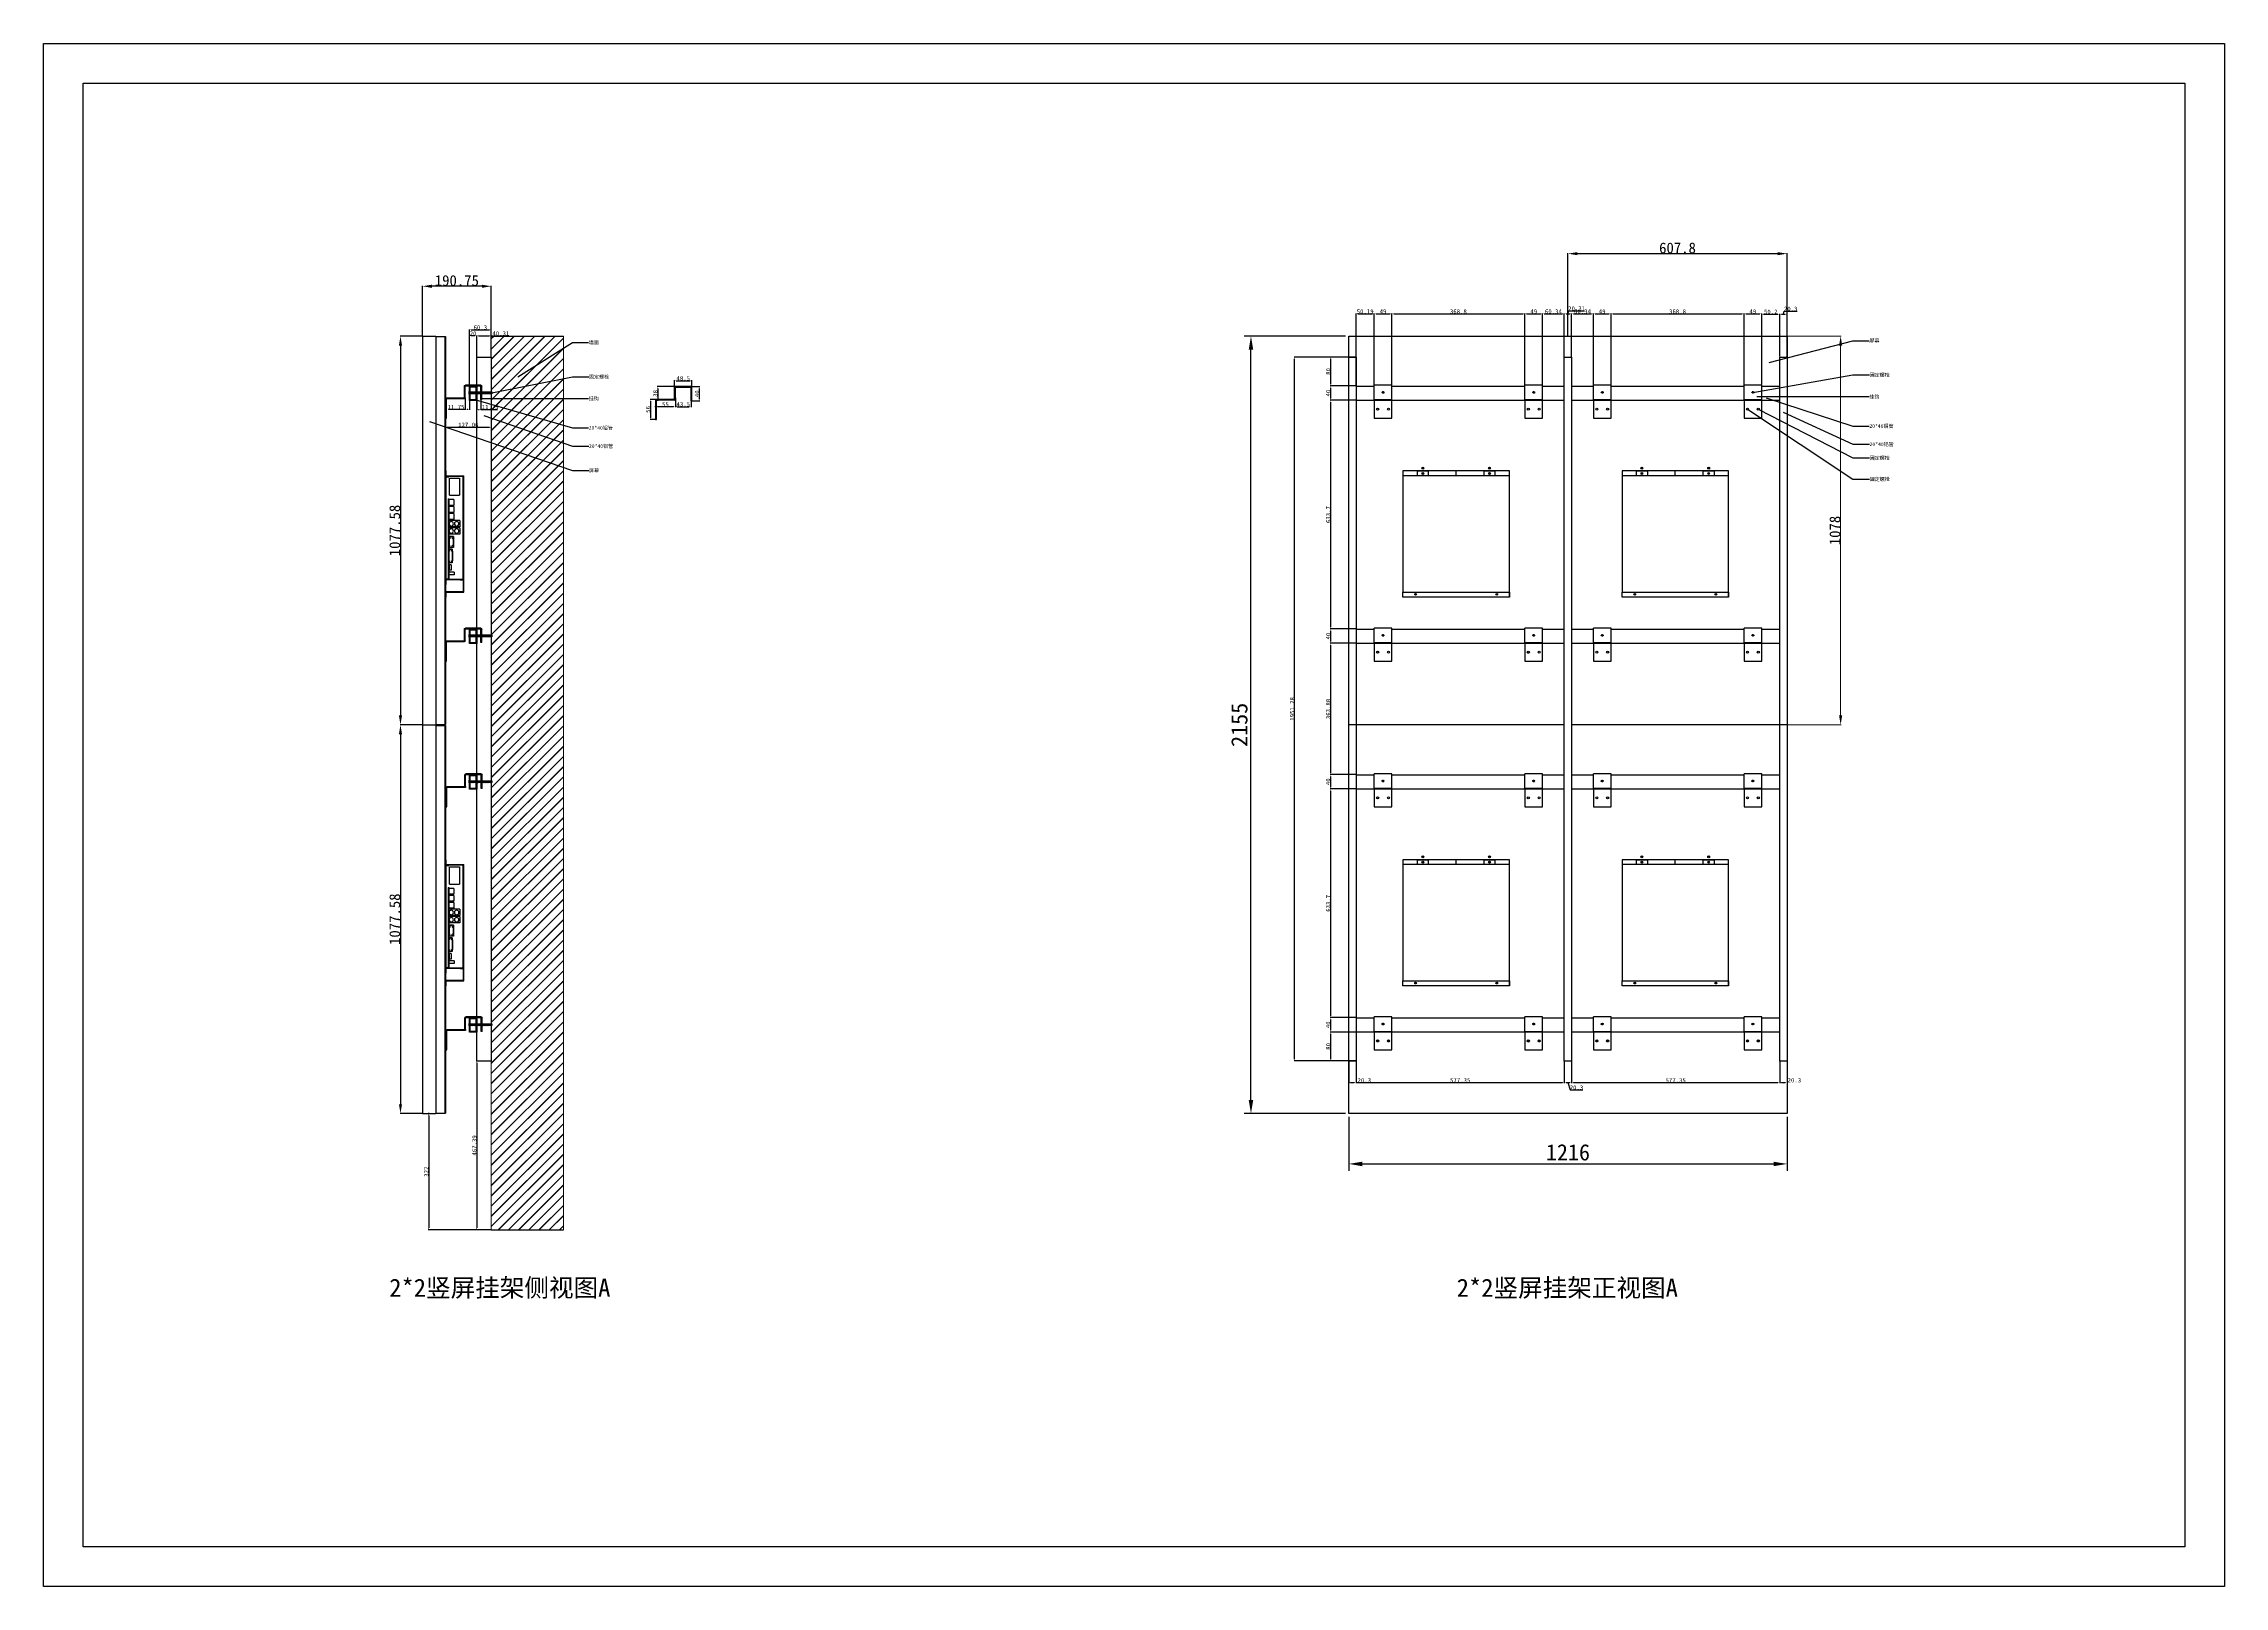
# Model space of a CAD drawing. Header units: millimetres. Extents: x 1129 to 15876, y -7514 to 3330.
# Drawn here: x 1129 to 7177, y -947 to 3330 of the extents above; entities that cross this region are included whole.
import ezdxf

# ---------------------------------------------------------------- set-up
doc = ezdxf.new("R2010")
doc.units = ezdxf.units.MM
doc.linetypes.add('HIDDEN', pattern=[0.375, 0.25, -0.125])
for name, color, linetype in [('02___PRT_ALL_AXES', 7, 'Continuous'), ('06___PRT_ALL_SURFS', 7, 'Continuous'), ('DEFAULT_2', 8, 'HIDDEN'), ('图框', 7, 'Continuous')]:
    doc.layers.add(name, color=color, linetype=linetype)
doc.layers.add('dim（尺寸标注）', color=4, linetype='Continuous', lineweight=13)
doc.layers.add('粗实线', color=7, linetype='Continuous', lineweight=25)
doc.dimstyles.new('1-15', dxfattribs={"dimscale": 15, "dimtxt": 3, "dimasz": 2.5, "dimexe": 1.25, "dimexo": 0.625, "dimtad": 1, "dimdec": 0, "dimtxsty": 'Standard', "dimcen": 2.5, "dimclrd": 4, "dimclre": 4, "dimadec": 0, "dimazin": 0, "dimtfac": 1, "dimtdec": 0, "dimtmove": 0, "dimatfit": 3, "dimfxl": 100, "dimfxlon": 1, "dimarcsym": 0})
doc.dimstyles.new('ISO-25', dxfattribs={"dimtxt": 12, "dimasz": 5, "dimexe": 1.25, "dimexo": 0.625, "dimtad": 1, "dimdsep": 46, "dimtxsty": 'Standard', "dimcen": 2.5, "dimclrd": 4, "dimclre": 4, "dimclrt": 4, "dimadec": 0, "dimazin": 0, "dimtfac": 1, "dimtmove": 0, "dimatfit": 3, "dimfxl": 100, "dimarcsym": 0})

# ---------------------------------------------------------------- blocks, each defined once
blk = doc.blocks.new('hgdhgfdgdhgf')
at = {"color": 3, "linetype": 'Continuous'}
for p, q in [((-21740.9, 10464.5), (-21697.8, 10464.5)), ((-21740.9, 10464.5), (-21740.9, 10462)), ((-21697.8, 10464.5), (-21697.8, 10462)), ((-21743.6, 10461.8), (-21741.1, 10461.8)), ((-21743.6, 10424.5), (-21743.6, 10461.8)), ((-21743.6, 10424.5), (-21741.1, 10424.5)), ((-21741.1, 10424.5), (-21741.1, 10461.8)), ((-21740.9, 10462), (-21697.8, 10462)), ((-21695.1, 10461.8), (-21697.6, 10461.8)), ((-21697.6, 10429.2), (-21697.6, 10461.8)), ((-21697.6, 10429.2), (-21695.1, 10429.2)), ((-21695.1, 10429.2), (-21695.1, 10461.8)), ((-21694.9, 10429), (-21645.3, 10429)), ((-21694.9, 10426.5), (-21694.9, 10429)), ((-21694.9, 10426.5), (-21645.3, 10426.5)), ((-21645.3, 10429), (-21645.3, 10426.5)), ((-21642.6, 10426.3), (-21645.1, 10426.3)), ((-21645.1, 10373), (-21645.1, 10426.3))]:
    blk.add_line(p, q, dxfattribs=at)
for centre, radius, start, end in [((-21740.9, 10461.8), 2.7, 90, 180), ((-21697.8, 10461.8), 2.7, 0, 90), ((-21740.9, 10461.8), 0.2, 90, 180), ((-21697.8, 10461.8), 0.2, 0, 90), ((-21694.9, 10429.2), 2.7, 180, 270), ((-21694.9, 10429.2), 0.2, 180, 270), ((-21645.3, 10426.3), 2.7, 0, 90), ((-21645.3, 10426.3), 0.2, 0, 90)]:
    blk.add_arc(centre, radius, start, end, dxfattribs=at)
at = {"layer": '02___PRT_ALL_AXES', "color": 3, "linetype": 'Continuous'}
blk.add_line((-21642.6, 10373), (-21645.1, 10373), dxfattribs=at)
at = {"layer": '粗实线', "color": 3}
blk.add_line((-21642.6, 10426.3), (-21642.6, 10373), dxfattribs=at)
blk = doc.blocks.new('hgfdhhgh')
at = {"layer": '粗实线'}
for p in [(87.4, 302.1), (87.4, -371.6)]:
    blk.add_blockref('hgdhgfdgdhgf', p, dxfattribs=at)
blk = doc.blocks.new('gfsdgfgfsgg')
at = {"layer": '粗实线', "color": 1}
for p, q in [((-8243.3, 7890.3), (-8243.3, 7930.3)), ((-8243.3, 7930.3), (-8223.3, 7930.3)), ((-8241.3, 7892.3), (-8241.3, 7928.3)), ((-8241.3, 7928.3), (-8225.3, 7928.3)), ((-8225.3, 7928.3), (-8225.3, 7892.3)), ((-8223.3, 7930.3), (-8223.3, 7890.3)), ((-8223.3, 7890.3), (-8243.3, 7890.3)), ((-8225.3, 7892.3), (-8241.3, 7892.3))]:
    blk.add_line(p, q, dxfattribs=at)
blk = doc.blocks.new('*D9')
at = {"layer": 'Defpoints', "color": 0}
for p in [(2180.4, 2519), (2118.4, 1441.4), (2180.4, 1441.4)]:
    blk.add_point(p, dxfattribs=at)
at = {"layer": 'dim（尺寸标注）', "color": 4, "lineweight": -2}
for p, q in [((2179.8, 2519), (2117.2, 2519)), ((2118.4, 2493), (2118.4, 1467.4)), ((2179.8, 1441.4), (2117.2, 1441.4))]:
    blk.add_line(p, q, dxfattribs=at)
at = {"layer": 'dim（尺寸标注）', "color": 4}
for points in [[(2114.1, 2493), (2122.8, 2493), (2118.4, 2519)], [(2114.1, 1467.4), (2122.8, 1467.4), (2118.4, 1441.4)]]:
    blk.add_solid(points, dxfattribs=at)
at = {"layer": 'dim（尺寸标注）', "color": 4, "lineweight": 13, "insert": (2102.8, 1980.2), "char_height": 30, "attachment_point": 5, "rotation": 90}
blk.add_mtext('1077.58', dxfattribs=at)
blk = doc.blocks.new('*D8')
at = {"layer": 'Defpoints', "color": 0}
for p in [(2179.4, 2657.3), (2179.4, 2519), (2370.1, 2519.8)]:
    blk.add_point(p, dxfattribs=at)
at = {"layer": 'dim（尺寸标注）', "color": 4, "lineweight": -2}
for p, q in [((2179.4, 2519.6), (2179.4, 2658.5)), ((2344.1, 2657.3), (2205.4, 2657.3)), ((2370.1, 2520.4), (2370.1, 2658.5))]:
    blk.add_line(p, q, dxfattribs=at)
at = {"layer": 'dim（尺寸标注）', "color": 4}
for points in [[(2205.4, 2661.6), (2205.4, 2652.9), (2179.4, 2657.3)], [(2344.1, 2661.6), (2344.1, 2652.9), (2370.1, 2657.3)]]:
    blk.add_solid(points, dxfattribs=at)
at = {"layer": 'dim（尺寸标注）', "color": 4, "lineweight": 13, "insert": (2274.8, 2672.9), "char_height": 30, "attachment_point": 5}
blk.add_mtext('190.75', dxfattribs=at)
blk = doc.blocks.new('*D10')
at = {"layer": 'Defpoints', "color": 0}
for p in [(2180.4, 1441.4), (2118.4, 363.8), (2180.4, 363.8)]:
    blk.add_point(p, dxfattribs=at)
at = {"layer": 'dim（尺寸标注）', "color": 4, "lineweight": -2}
for p, q in [((2179.8, 1441.4), (2117.2, 1441.4)), ((2118.4, 1415.4), (2118.4, 389.8)), ((2179.8, 363.8), (2117.2, 363.8))]:
    blk.add_line(p, q, dxfattribs=at)
at = {"layer": 'dim（尺寸标注）', "color": 4}
for points in [[(2114.1, 1415.4), (2122.8, 1415.4), (2118.4, 1441.4)], [(2114.1, 389.8), (2122.8, 389.8), (2118.4, 363.8)]]:
    blk.add_solid(points, dxfattribs=at)
at = {"layer": 'dim（尺寸标注）', "color": 4, "lineweight": 13, "insert": (2102.8, 902.6), "char_height": 30, "attachment_point": 5, "rotation": 90}
blk.add_mtext('1077.58', dxfattribs=at)
blk = doc.blocks.new('*D11')
at = {"color": 4, "lineweight": -2}
for p, q in [((2309.8, 2381.1), (2309.8, 2537.6)), ((2314.8, 2536.4), (2365.1, 2536.4)), ((2370.1, 2461.1), (2370.1, 2537.6))]:
    blk.add_line(p, q, dxfattribs=at)
at = {"color": 4}
for points in [[(2314.8, 2537.2), (2314.8, 2535.5), (2309.8, 2536.4)], [(2365.1, 2537.2), (2365.1, 2535.5), (2370.1, 2536.4)]]:
    blk.add_solid(points, dxfattribs=at)
at = {"layer": 'Defpoints', "color": 0}
for p in [(2370.1, 2536.4), (2370.1, 2460.5), (2309.8, 2380.5)]:
    blk.add_point(p, dxfattribs=at)
at = {"color": 4, "insert": (2340, 2543), "char_height": 12, "attachment_point": 5}
blk.add_mtext('60.3', dxfattribs=at)
blk = doc.blocks.new('*D12')
at = {"color": 4, "lineweight": -2}
for p, q in [((2309.8, 2520.4), (2309.8, 2521.1)), ((2324.8, 2519.8), (2314.8, 2519.8)), ((2329.8, 2520.4), (2329.8, 2521.1))]:
    blk.add_line(p, q, dxfattribs=at)
at = {"color": 4}
for points in [[(2314.8, 2520.7), (2314.8, 2519), (2309.8, 2519.8)], [(2324.8, 2520.7), (2324.8, 2519), (2329.8, 2519.8)]]:
    blk.add_solid(points, dxfattribs=at)
at = {"layer": 'Defpoints', "color": 0}
for p in [(2309.8, 2519.8), (2309.8, 2519.8), (2329.8, 2519.8)]:
    blk.add_point(p, dxfattribs=at)
at = {"color": 4, "insert": (2319.8, 2526.4), "char_height": 12, "attachment_point": 5}
blk.add_mtext('20', dxfattribs=at)
blk = doc.blocks.new('*D13')
at = {"layer": 'Defpoints', "color": 0}
for p in [(5356.2, 2747.6), (5356.2, 2519), (5964, 2519)]:
    blk.add_point(p, dxfattribs=at)
at = {"layer": 'dim（尺寸标注）', "color": 4, "lineweight": -2}
for p, q in [((5356.2, 2519.6), (5356.2, 2748.9)), ((5938, 2747.6), (5382.2, 2747.6)), ((5964, 2519.6), (5964, 2748.9))]:
    blk.add_line(p, q, dxfattribs=at)
at = {"layer": 'dim（尺寸标注）', "color": 4}
for points in [[(5382.2, 2752), (5382.2, 2743.3), (5356.2, 2747.6)], [(5938, 2752), (5938, 2743.3), (5964, 2747.6)]]:
    blk.add_solid(points, dxfattribs=at)
at = {"layer": 'dim（尺寸标注）', "color": 4, "lineweight": 13, "insert": (5660.1, 2763.3), "char_height": 30, "attachment_point": 5}
blk.add_mtext('607.8', dxfattribs=at)
blk = doc.blocks.new('hgfdhgdhgd')
at = {"color": 3, "linetype": 'Continuous'}
for p, q in [((-21144.3, 10464.5), (-21193.3, 10464.5)), ((-21193.3, 10424.5), (-21193.3, 10464.5)), ((-21144.3, 10424.5), (-21144.3, 10464.5)), ((-21193.3, 10424.5), (-21144.3, 10424.5))]:
    blk.add_line(p, q, dxfattribs=at)
at = {"color": 7, "linetype": 'Continuous'}
for p, q in [((-21193.3, 10424.5), (-21193.3, 10373)), ((-21144.3, 10373), (-21144.3, 10424.5))]:
    blk.add_line(p, q, dxfattribs=at)
at = {"layer": '02___PRT_ALL_AXES', "color": 7, "linetype": 'Continuous'}
blk.add_line((-21193.3, 10373), (-21144.3, 10373), dxfattribs=at)
at = {"layer": '02___PRT_ALL_AXES', "color": 3, "linetype": 'Continuous'}
blk.add_circle((-21168.8, 10444.6), 2.1, dxfattribs=at)
at = {"layer": '02___PRT_ALL_AXES', "color": 7, "linetype": 'Continuous'}
for centre in [(-21183.8, 10398), (-21153.8, 10398)]:
    blk.add_circle(centre, 3, dxfattribs=at)
at = {"layer": 'DEFAULT_2', "color": 8, "linetype": 'HIDDEN'}
blk.add_circle((-21168.8, 10444.6), 2.5, dxfattribs=at)
blk = doc.blocks.new('S')
at = {"color": 2}
for p, q in [((3203.4, 2460.5), (3223.7, 2460.5)), ((3203.4, 509.2), (3203.4, 2460.5)), ((3223.7, 2460.5), (3223.7, 509.2)), ((3223.7, 509.2), (3203.4, 509.2))]:
    blk.add_line(p, q, dxfattribs=at)
blk = doc.blocks.new('*D17')
at = {"color": 4, "lineweight": -2}
for p, q in [((4739.1, 2519), (4458.4, 2519)), ((4477.1, 401.3), (4477.1, 2481.5)), ((4739.1, 363.8), (4458.4, 363.8))]:
    blk.add_line(p, q, dxfattribs=at)
at = {"color": 4}
for points in [[(4470.9, 2481.5), (4483.4, 2481.5), (4477.1, 2519)], [(4470.9, 401.3), (4483.4, 401.3), (4477.1, 363.8)]]:
    blk.add_solid(points, dxfattribs=at)
at = {"layer": 'Defpoints', "color": 0}
for p in [(4477.1, 2519), (4748.4, 2519), (4748.4, 363.8)]:
    blk.add_point(p, dxfattribs=at)
at = {"color": 0, "insert": (4445.2, 1441.4), "char_height": 45, "attachment_point": 5, "rotation": 90}
blk.add_mtext('2155', dxfattribs=at)
blk = doc.blocks.new('*D18')
at = {"color": 4, "lineweight": -2}
for p, q in [((4748.4, 354.5), (4748.4, 205.4)), ((5964, 354.5), (5964, 205.4)), ((4785.9, 224.2), (5926.5, 224.2))]:
    blk.add_line(p, q, dxfattribs=at)
at = {"color": 4}
for points in [[(4785.9, 230.4), (4785.9, 217.9), (4748.4, 224.2)], [(5926.5, 230.4), (5926.5, 217.9), (5964, 224.2)]]:
    blk.add_solid(points, dxfattribs=at)
at = {"layer": 'Defpoints', "color": 0}
for p in [(4748.4, 363.8), (5964, 363.8), (5964, 224.2)]:
    blk.add_point(p, dxfattribs=at)
at = {"color": 0, "insert": (5356.2, 256.1), "char_height": 45, "attachment_point": 5}
blk.add_mtext('1216', dxfattribs=at)
blk = doc.blocks.new('LL')
h = blk.add_hatch()
h.set_pattern_fill('JIS_LC_20A', color=256, scale=0.05, style=0)
h.paths.add_polyline_path([(2341.6, 2359.2), (2341.6, 2364.2), (2329.8, 2364.2), (2329.8, 2359.2)])
h.paths.add_polyline_path([(2311.8, 2364.2), (2311.8, 2359.2), (2327.8, 2359.2), (2327.8, 2364.2)])
h.paths.add_polyline_path([(2344.1, 2359.2), (2371.9, 2359.2), (2371.9, 2364.2), (2344.1, 2364.2)])
for p, q in [((2308.1, 2365.2), (2309.8, 2365.2)), ((2308.1, 2365.2), (2308.1, 2358.2)), ((2308.1, 2363), (2309.8, 2363)), ((2308.1, 2360.3), (2309.8, 2360.3)), ((2309.8, 2365.2), (2309.8, 2358.2)), ((2327.8, 2364.2), (2327.8, 2359.2)), ((2329.8, 2364.2), (2329.8, 2359.2)), ((2341.6, 2364.2), (2341.6, 2359.2)), ((2344.1, 2364.2), (2344.1, 2359.2)), ((2371.9, 2364.2), (2371.9, 2359.2)), ((2309.8, 2358.2), (2308.1, 2358.2))]:
    blk.add_line(p, q)
for points in [[(2311.8, 2364.2), (2327.8, 2364.2)], [(2311.8, 2359.2), (2311.8, 2364.2)], [(2327.8, 2359.2), (2311.8, 2359.2)], [(2329.8, 2364.2), (2341.6, 2364.2)], [(2341.6, 2359.2), (2329.8, 2359.2)], [(2344.1, 2364.2), (2371.9, 2364.2)], [(2371.9, 2359.2), (2344.1, 2359.2)]]:
    blk.add_lwpolyline(points)
blk = doc.blocks.new('*D31')
at = {"color": 4, "lineweight": -2}
for p, q in [((2329.2, 509.2), (2328.6, 509.2)), ((2329.8, 504.2), (2329.8, 46.8)), ((2369.5, 41.8), (2328.6, 41.8))]:
    blk.add_line(p, q, dxfattribs=at)
at = {"color": 4}
for points in [[(2329, 504.2), (2330.7, 504.2), (2329.8, 509.2)], [(2329, 46.8), (2330.7, 46.8), (2329.8, 41.8)]]:
    blk.add_solid(points, dxfattribs=at)
at = {"layer": 'Defpoints', "color": 0}
for p in [(2329.8, 509.2), (2329.8, 41.8), (2370.1, 41.8)]:
    blk.add_point(p, dxfattribs=at)
at = {"color": 4, "insert": (2323.2, 275.5), "char_height": 12, "attachment_point": 5, "rotation": 90}
blk.add_mtext('467.39', dxfattribs=at)
blk = doc.blocks.new('*D32')
at = {"color": 4, "lineweight": -2}
for p, q in [((2198.1, 363.8), (2195.4, 363.8)), ((2196.7, 358.8), (2196.7, 46.8)), ((2368.9, 41.8), (2195.4, 41.8))]:
    blk.add_line(p, q, dxfattribs=at)
at = {"color": 4}
for points in [[(2195.8, 358.8), (2197.5, 358.8), (2196.7, 363.8)], [(2195.8, 46.8), (2197.5, 46.8), (2196.7, 41.8)]]:
    blk.add_solid(points, dxfattribs=at)
at = {"layer": 'Defpoints', "color": 0}
for p in [(2198.7, 363.8), (2196.7, 41.8), (2369.5, 41.8)]:
    blk.add_point(p, dxfattribs=at)
at = {"color": 4, "insert": (2190, 202.8), "char_height": 12, "attachment_point": 5, "rotation": 90}
blk.add_mtext('322', dxfattribs=at)
blk = doc.blocks.new('*D34')
at = {"color": 4, "lineweight": -2}
for p, q in [((2329.8, 2461.8), (2329.8, 2521.1)), ((2334.8, 2519.8), (2365.1, 2519.8)), ((2370.1, 2461.8), (2370.1, 2521.1)), ((2370.1, 2519.8), (2418.4, 2519.8))]:
    blk.add_line(p, q, dxfattribs=at)
at = {"color": 4}
for points in [[(2334.8, 2520.7), (2334.8, 2519), (2329.8, 2519.8)], [(2365.1, 2520.7), (2365.1, 2519), (2370.1, 2519.8)]]:
    blk.add_solid(points, dxfattribs=at)
at = {"layer": 'Defpoints', "color": 0}
for p in [(2370.1, 2519.8), (2329.8, 2461.1), (2370.1, 2461.1)]:
    blk.add_point(p, dxfattribs=at)
at = {"color": 4, "insert": (2396.8, 2526.4), "char_height": 12, "attachment_point": 5}
blk.add_mtext('40.31', dxfattribs=at)
blk = doc.blocks.new('*D35')
at = {"color": 4, "lineweight": -2}
for p, q in [((2298.1, 2315.7), (2251.8, 2315.7)), ((2298.1, 2347.1), (2298.1, 2314.4)), ((2304.8, 2315.7), (2303.1, 2315.7)), ((2309.8, 2339.9), (2309.8, 2314.4))]:
    blk.add_line(p, q, dxfattribs=at)
at = {"color": 4}
for points in [[(2303.1, 2316.5), (2303.1, 2314.8), (2298.1, 2315.7)], [(2304.8, 2316.5), (2304.8, 2314.8), (2309.8, 2315.7)]]:
    blk.add_solid(points, dxfattribs=at)
at = {"layer": 'Defpoints', "color": 0}
for p in [(2298.1, 2347.7), (2298.1, 2315.7), (2309.8, 2340.5)]:
    blk.add_point(p, dxfattribs=at)
at = {"color": 4, "insert": (2272.5, 2322.3), "char_height": 12, "attachment_point": 5}
blk.add_mtext('11.75', dxfattribs=at)
blk = doc.blocks.new('*D36')
at = {"color": 4, "lineweight": -2}
for p, q in [((2243.1, 2290.9), (2243.1, 2265.4)), ((2248.1, 2266.6), (2365.1, 2266.6)), ((2370.1, 2297), (2370.1, 2265.4))]:
    blk.add_line(p, q, dxfattribs=at)
at = {"color": 4}
for points in [[(2248.1, 2267.5), (2248.1, 2265.8), (2243.1, 2266.6)], [(2365.1, 2267.5), (2365.1, 2265.8), (2370.1, 2266.6)]]:
    blk.add_solid(points, dxfattribs=at)
at = {"layer": 'Defpoints', "color": 0}
for p in [(2243.1, 2291.5), (2370.1, 2297.6), (2370.1, 2266.6)]:
    blk.add_point(p, dxfattribs=at)
at = {"color": 4, "insert": (2306.6, 2273.2), "char_height": 12, "attachment_point": 5}
blk.add_mtext('127.06', dxfattribs=at)
blk = doc.blocks.new('*D37')
at = {"color": 4, "lineweight": -2}
for p, q in [((2329.8, 2339.9), (2329.8, 2314.4)), ((2334.8, 2315.7), (2336.6, 2315.7)), ((2341.6, 2342.4), (2341.6, 2314.4)), ((2341.6, 2315.7), (2387.8, 2315.7))]:
    blk.add_line(p, q, dxfattribs=at)
at = {"color": 4}
for points in [[(2334.8, 2316.5), (2334.8, 2314.8), (2329.8, 2315.7)], [(2336.6, 2316.5), (2336.6, 2314.8), (2341.6, 2315.7)]]:
    blk.add_solid(points, dxfattribs=at)
at = {"layer": 'Defpoints', "color": 0}
for p in [(2329.8, 2340.5), (2341.6, 2343), (2341.6, 2315.7)]:
    blk.add_point(p, dxfattribs=at)
at = {"color": 4, "insert": (2367.2, 2322.3), "char_height": 12, "attachment_point": 5}
blk.add_mtext('11.75', dxfattribs=at)
blk = doc.blocks.new('GG')
at = {"color": 3, "linetype": 'Continuous'}
for p, q in [((2878.3, 2376.6), (2880.8, 2376.6)), ((2878.3, 2344), (2878.3, 2376.6)), ((2880.8, 2344), (2880.8, 2376.6)), ((2924.1, 2379.3), (2881, 2379.3)), ((2881, 2379.3), (2881, 2376.8)), ((2924.1, 2376.8), (2881, 2376.8)), ((2924.1, 2379.3), (2924.1, 2376.8)), ((2926.8, 2376.6), (2924.3, 2376.6)), ((2924.3, 2339.3), (2924.3, 2376.6)), ((2926.8, 2339.3), (2926.8, 2376.6)), ((2825.8, 2341.1), (2828.3, 2341.1)), ((2828.3, 2287.8), (2828.3, 2341.1)), ((2878.1, 2343.8), (2828.5, 2343.8)), ((2828.5, 2343.8), (2828.5, 2341.3)), ((2878.1, 2341.3), (2828.5, 2341.3)), ((2878.1, 2341.3), (2878.1, 2343.8)), ((2880.8, 2344), (2878.3, 2344)), ((2926.8, 2339.3), (2924.3, 2339.3))]:
    blk.add_line(p, q, dxfattribs=at)
for centre, radius, start, end in [((2881, 2376.6), 2.7, 90, 180), ((2881, 2376.6), 0.2, 90, 180), ((2924.1, 2376.6), 2.7, 0, 90), ((2924.1, 2376.6), 0.2, 0, 90), ((2828.5, 2341.1), 2.7, 90, 180), ((2828.5, 2341.1), 0.2, 90, 180), ((2878.1, 2344), 2.7, 270, 0), ((2878.1, 2344), 0.2, 270, 0)]:
    blk.add_arc(centre, radius, start, end, dxfattribs=at)
at = {"layer": '02___PRT_ALL_AXES', "color": 3, "linetype": 'Continuous'}
blk.add_line((2825.8, 2287.8), (2828.3, 2287.8), dxfattribs=at)
at = {"layer": '粗实线', "color": 3}
blk.add_line((2825.8, 2341.1), (2825.8, 2287.8), dxfattribs=at)
blk = doc.blocks.new('*D40')
at = {"color": 4, "lineweight": -2}
for p, q in [((2917.1, 2379.3), (2948.9, 2379.3)), ((2947.6, 2344.3), (2947.6, 2374.3)), ((2925.4, 2339.3), (2948.9, 2339.3))]:
    blk.add_line(p, q, dxfattribs=at)
at = {"color": 4}
for points in [[(2946.8, 2374.3), (2948.4, 2374.3), (2947.6, 2379.3)], [(2946.8, 2344.3), (2948.4, 2344.3), (2947.6, 2339.3)]]:
    blk.add_solid(points, dxfattribs=at)
at = {"layer": 'Defpoints', "color": 0}
for p in [(2916.5, 2379.3), (2947.6, 2379.3), (2924.8, 2339.3)]:
    blk.add_point(p, dxfattribs=at)
at = {"color": 4, "insert": (2941, 2359.3), "char_height": 12, "attachment_point": 5, "rotation": 90}
blk.add_mtext('40', dxfattribs=at)
blk = doc.blocks.new('*D41')
at = {"color": 4, "lineweight": -2}
for p, q in [((2878.3, 2377.2), (2878.3, 2396.6)), ((2883.3, 2395.3), (2921.8, 2395.3)), ((2926.8, 2377.2), (2926.8, 2396.6))]:
    blk.add_line(p, q, dxfattribs=at)
at = {"color": 4}
for points in [[(2883.3, 2396.2), (2883.3, 2394.5), (2878.3, 2395.3)], [(2921.8, 2396.2), (2921.8, 2394.5), (2926.8, 2395.3)]]:
    blk.add_solid(points, dxfattribs=at)
at = {"layer": 'Defpoints', "color": 0}
for p in [(2878.3, 2376.6), (2926.8, 2395.3), (2926.8, 2376.6)]:
    blk.add_point(p, dxfattribs=at)
at = {"color": 4, "insert": (2902.6, 2402), "char_height": 12, "attachment_point": 5}
blk.add_mtext('48.5', dxfattribs=at)
blk = doc.blocks.new('*D42')
at = {"color": 4, "lineweight": -2}
for p, q in [((2880.8, 2343.3), (2880.8, 2322.2)), ((2885.8, 2323.4), (2919.3, 2323.4)), ((2924.3, 2343.3), (2924.3, 2322.2))]:
    blk.add_line(p, q, dxfattribs=at)
at = {"color": 4}
for points in [[(2885.8, 2324.3), (2885.8, 2322.6), (2880.8, 2323.4)], [(2919.3, 2324.3), (2919.3, 2322.6), (2924.3, 2323.4)]]:
    blk.add_solid(points, dxfattribs=at)
at = {"layer": 'Defpoints', "color": 0}
for p in [(2880.8, 2344), (2924.3, 2344), (2924.3, 2323.4)]:
    blk.add_point(p, dxfattribs=at)
at = {"color": 4, "insert": (2902.6, 2330.1), "char_height": 12, "attachment_point": 5}
blk.add_mtext('43.5', dxfattribs=at)
blk = doc.blocks.new('*D43')
at = {"color": 4, "lineweight": -2}
for p, q in [((2825.8, 2321.7), (2825.8, 2324.5)), ((2875.8, 2323.3), (2830.8, 2323.3)), ((2880.8, 2348.4), (2880.8, 2322))]:
    blk.add_line(p, q, dxfattribs=at)
at = {"color": 4}
for points in [[(2830.8, 2324.1), (2830.8, 2322.4), (2825.8, 2323.3)], [(2875.8, 2324.1), (2875.8, 2322.4), (2880.8, 2323.3)]]:
    blk.add_solid(points, dxfattribs=at)
at = {"layer": 'Defpoints', "color": 0}
for p in [(2825.8, 2323.3), (2825.8, 2321), (2880.8, 2349.1)]:
    blk.add_point(p, dxfattribs=at)
at = {"color": 4, "insert": (2853.3, 2329.9), "char_height": 12, "attachment_point": 5}
blk.add_mtext('55', dxfattribs=at)
blk = doc.blocks.new('*D44')
at = {"color": 4, "lineweight": -2}
for p, q in [((2880.4, 2379.3), (2830.5, 2379.3)), ((2831.8, 2374.3), (2831.8, 2346.3)), ((2829.1, 2341.3), (2833, 2341.3))]:
    blk.add_line(p, q, dxfattribs=at)
at = {"color": 4}
for points in [[(2830.9, 2374.3), (2832.6, 2374.3), (2831.8, 2379.3)], [(2830.9, 2346.3), (2832.6, 2346.3), (2831.8, 2341.3)]]:
    blk.add_solid(points, dxfattribs=at)
at = {"layer": 'Defpoints', "color": 0}
for p in [(2881, 2379.3), (2828.5, 2341.3), (2831.8, 2341.3)]:
    blk.add_point(p, dxfattribs=at)
at = {"color": 4, "insert": (2825.1, 2360.3), "char_height": 12, "attachment_point": 5, "rotation": 90}
blk.add_mtext('38', dxfattribs=at)
blk = doc.blocks.new('*D45')
at = {"color": 4, "lineweight": -2}
for p, q in [((2830.2, 2343.8), (2810.5, 2343.8)), ((2811.7, 2338.8), (2811.7, 2292.8)), ((2825.2, 2287.8), (2810.5, 2287.8))]:
    blk.add_line(p, q, dxfattribs=at)
at = {"color": 4}
for points in [[(2810.9, 2338.8), (2812.5, 2338.8), (2811.7, 2343.8)], [(2810.9, 2292.8), (2812.5, 2292.8), (2811.7, 2287.8)]]:
    blk.add_solid(points, dxfattribs=at)
at = {"layer": 'Defpoints', "color": 0}
for p in [(2830.8, 2343.8), (2811.7, 2287.8), (2825.8, 2287.8)]:
    blk.add_point(p, dxfattribs=at)
at = {"color": 4, "insert": (2805.1, 2315.8), "char_height": 12, "attachment_point": 5, "rotation": 90}
blk.add_mtext('56', dxfattribs=at)
blk = doc.blocks.new('*D101')
at = {"color": 4, "lineweight": -2}
for p, q in [((4748.4, 509.2), (4748.4, 448.2)), ((4768.7, 509.2), (4768.7, 448.2)), ((4753.4, 449.5), (4763.7, 449.5)), ((4768.7, 449.5), (4809, 449.5))]:
    blk.add_line(p, q, dxfattribs=at)
at = {"color": 4}
for points in [[(4753.4, 450.3), (4753.4, 448.6), (4748.4, 449.5)], [(4763.7, 450.3), (4763.7, 448.6), (4768.7, 449.5)]]:
    blk.add_solid(points, dxfattribs=at)
at = {"layer": 'Defpoints', "color": 0}
for p in [(4748.4, 509.9), (4768.7, 509.9), (4768.7, 449.5)]:
    blk.add_point(p, dxfattribs=at)
at = {"color": 4, "insert": (4791.4, 456.1), "char_height": 12, "attachment_point": 5}
blk.add_mtext('20.3', dxfattribs=at)
blk = doc.blocks.new('*D102')
at = {"color": 4, "lineweight": -2}
for p, q in [((4768.7, 509.2), (4768.7, 448.2)), ((5346.1, 509.2), (5346.1, 448.2)), ((4773.7, 449.5), (5341.1, 449.5))]:
    blk.add_line(p, q, dxfattribs=at)
at = {"color": 4}
for points in [[(4773.7, 450.3), (4773.7, 448.6), (4768.7, 449.5)], [(5341.1, 450.3), (5341.1, 448.6), (5346.1, 449.5)]]:
    blk.add_solid(points, dxfattribs=at)
at = {"layer": 'Defpoints', "color": 0}
for p in [(4768.7, 509.9), (5346.1, 509.9), (5346.1, 449.5)]:
    blk.add_point(p, dxfattribs=at)
at = {"color": 4, "insert": (5057.4, 456.1), "char_height": 12, "attachment_point": 5}
blk.add_mtext('577.35', dxfattribs=at)
blk = doc.blocks.new('*D103')
at = {"color": 4, "lineweight": -2}
for p, q in [((5346.1, 509.2), (5346.1, 448.2)), ((5366.4, 509.2), (5366.4, 448.2)), ((5351.1, 449.5), (5361.4, 449.5)), ((5356.2, 449.5), (5362.3, 429.3)), ((5362.3, 429.3), (5397.5, 429.3))]:
    blk.add_line(p, q, dxfattribs=at)
at = {"color": 4}
for points in [[(5351.1, 450.3), (5351.1, 448.6), (5346.1, 449.5)], [(5361.4, 450.3), (5361.4, 448.6), (5366.4, 449.5)]]:
    blk.add_solid(points, dxfattribs=at)
at = {"layer": 'Defpoints', "color": 0}
for p in [(5346.1, 509.9), (5366.4, 509.9), (5366.4, 449.5)]:
    blk.add_point(p, dxfattribs=at)
at = {"color": 4, "insert": (5379.9, 435.9), "char_height": 12, "attachment_point": 5}
blk.add_mtext('20.3', dxfattribs=at)
blk = doc.blocks.new('*D104')
at = {"color": 4, "lineweight": -2}
for p, q in [((5366.4, 509.2), (5366.4, 448.2)), ((5943.7, 509.2), (5943.7, 448.2)), ((5371.4, 449.5), (5938.7, 449.5))]:
    blk.add_line(p, q, dxfattribs=at)
at = {"color": 4}
for points in [[(5371.4, 450.3), (5371.4, 448.6), (5366.4, 449.5)], [(5938.7, 450.3), (5938.7, 448.6), (5943.7, 449.5)]]:
    blk.add_solid(points, dxfattribs=at)
at = {"layer": 'Defpoints', "color": 0}
for p in [(5366.4, 509.9), (5943.7, 509.9), (5943.7, 449.5)]:
    blk.add_point(p, dxfattribs=at)
at = {"color": 4, "insert": (5655.1, 456.1), "char_height": 12, "attachment_point": 5}
blk.add_mtext('577.35', dxfattribs=at)
blk = doc.blocks.new('*D105')
at = {"color": 4, "lineweight": -2}
for p, q in [((5943.7, 509.2), (5943.7, 448.2)), ((5964, 509.2), (5964, 448.2)), ((5948.7, 449.5), (5959, 449.5))]:
    blk.add_line(p, q, dxfattribs=at)
at = {"color": 4}
for points in [[(5948.7, 450.3), (5948.7, 448.6), (5943.7, 449.5)], [(5959, 450.3), (5959, 448.6), (5964, 449.5)]]:
    blk.add_solid(points, dxfattribs=at)
at = {"layer": 'Defpoints', "color": 0}
for p in [(5943.7, 509.9), (5964, 509.9), (5964, 449.5)]:
    blk.add_point(p, dxfattribs=at)
at = {"color": 4, "insert": (5984.1, 456.1), "char_height": 12, "attachment_point": 5}
blk.add_mtext('20.3', dxfattribs=at)
blk = doc.blocks.new('*D225')
at = {"color": 4, "lineweight": -2}
for p, q in [((4768.1, 2461.1), (4596.7, 2461.1)), ((4597.9, 514.9), (4597.9, 2456.1)), ((4768.1, 509.9), (4596.7, 509.9))]:
    blk.add_line(p, q, dxfattribs=at)
at = {"color": 4}
for points in [[(4597.1, 2456.1), (4598.8, 2456.1), (4597.9, 2461.1)], [(4597.1, 514.9), (4598.8, 514.9), (4597.9, 509.9)]]:
    blk.add_solid(points, dxfattribs=at)
at = {"layer": 'Defpoints', "color": 0}
for p in [(4597.9, 2461.1), (4768.7, 2461.1), (4768.7, 509.9)]:
    blk.add_point(p, dxfattribs=at)
at = {"color": 4, "insert": (4591.3, 1485.5), "char_height": 12, "attachment_point": 5, "rotation": 90}
blk.add_mtext('1951.28', dxfattribs=at)
blk = doc.blocks.new('*D221')
at = {"color": 4, "lineweight": -2}
for p, q in [((4768.7, 2381.8), (4768.7, 2581.9)), ((4773.7, 2580.7), (4813.9, 2580.7)), ((4818.9, 2384.3), (4818.9, 2581.9))]:
    blk.add_line(p, q, dxfattribs=at)
at = {"color": 4}
for points in [[(4773.7, 2581.5), (4773.7, 2579.8), (4768.7, 2580.7)], [(4813.9, 2581.5), (4813.9, 2579.8), (4818.9, 2580.7)]]:
    blk.add_solid(points, dxfattribs=at)
at = {"layer": 'Defpoints', "color": 0}
for p in [(4818.9, 2580.7), (4768.7, 2381.1), (4818.9, 2383.6)]:
    blk.add_point(p, dxfattribs=at)
at = {"color": 4, "insert": (4793.8, 2587.3), "char_height": 12, "attachment_point": 5}
blk.add_mtext('50.19', dxfattribs=at)
blk = doc.blocks.new('*D222')
at = {"color": 4, "lineweight": -2}
for p, q in [((4818.9, 2384.3), (4818.9, 2581.9)), ((4823.9, 2580.7), (4862.9, 2580.7)), ((4867.9, 2384.3), (4867.9, 2581.9))]:
    blk.add_line(p, q, dxfattribs=at)
at = {"color": 4}
for points in [[(4823.9, 2581.5), (4823.9, 2579.8), (4818.9, 2580.7)], [(4862.9, 2581.5), (4862.9, 2579.8), (4867.9, 2580.7)]]:
    blk.add_solid(points, dxfattribs=at)
at = {"layer": 'Defpoints', "color": 0}
for p in [(4867.9, 2580.7), (4818.9, 2383.6), (4867.9, 2383.6)]:
    blk.add_point(p, dxfattribs=at)
at = {"color": 4, "insert": (4843.4, 2587.3), "char_height": 12, "attachment_point": 5}
blk.add_mtext('49', dxfattribs=at)
blk = doc.blocks.new('*D223')
at = {"color": 4, "lineweight": -2}
for p, q in [((4867.9, 2384.3), (4867.9, 2581.9)), ((4872.9, 2580.7), (5231.7, 2580.7)), ((5236.7, 2384.3), (5236.7, 2581.9))]:
    blk.add_line(p, q, dxfattribs=at)
at = {"color": 4}
for points in [[(4872.9, 2581.5), (4872.9, 2579.8), (4867.9, 2580.7)], [(5231.7, 2581.5), (5231.7, 2579.8), (5236.7, 2580.7)]]:
    blk.add_solid(points, dxfattribs=at)
at = {"layer": 'Defpoints', "color": 0}
for p in [(5236.7, 2580.7), (4867.9, 2383.6), (5236.7, 2383.6)]:
    blk.add_point(p, dxfattribs=at)
at = {"color": 4, "insert": (5052.3, 2587.3), "char_height": 12, "attachment_point": 5}
blk.add_mtext('368.8', dxfattribs=at)
blk = doc.blocks.new('*D224')
at = {"color": 4, "lineweight": -2}
for p, q in [((5236.7, 2384.3), (5236.7, 2581.9)), ((5241.7, 2580.7), (5280.7, 2580.7)), ((5285.7, 2384.3), (5285.7, 2581.9))]:
    blk.add_line(p, q, dxfattribs=at)
at = {"color": 4}
for points in [[(5241.7, 2581.5), (5241.7, 2579.8), (5236.7, 2580.7)], [(5280.7, 2581.5), (5280.7, 2579.8), (5285.7, 2580.7)]]:
    blk.add_solid(points, dxfattribs=at)
at = {"layer": 'Defpoints', "color": 0}
for p in [(5285.7, 2580.7), (5236.7, 2383.6), (5285.7, 2383.6)]:
    blk.add_point(p, dxfattribs=at)
at = {"color": 4, "insert": (5261.2, 2587.3), "char_height": 12, "attachment_point": 5}
blk.add_mtext('49', dxfattribs=at)
blk = doc.blocks.new('*D205')
at = {"color": 4, "lineweight": -2}
for p, q in [((5285.7, 2384.3), (5285.7, 2581.9)), ((5290.7, 2580.7), (5341.1, 2580.7)), ((5346.1, 2381.8), (5346.1, 2581.9))]:
    blk.add_line(p, q, dxfattribs=at)
at = {"color": 4}
for points in [[(5290.7, 2581.5), (5290.7, 2579.8), (5285.7, 2580.7)], [(5341.1, 2581.5), (5341.1, 2579.8), (5346.1, 2580.7)]]:
    blk.add_solid(points, dxfattribs=at)
at = {"layer": 'Defpoints', "color": 0}
for p in [(5346.1, 2580.7), (5285.7, 2383.6), (5346.1, 2381.1)]:
    blk.add_point(p, dxfattribs=at)
at = {"color": 4, "insert": (5315.9, 2587.3), "char_height": 12, "attachment_point": 5}
blk.add_mtext('60.34', dxfattribs=at)
blk = doc.blocks.new('*D206')
at = {"color": 4, "lineweight": -2}
for p, q in [((5346.1, 2381.8), (5346.1, 2581.9)), ((5351.1, 2580.7), (5361.4, 2580.7)), ((5356.2, 2580.7), (5358.7, 2588.9)), ((5358.7, 2588.9), (5401.9, 2588.9)), ((5366.4, 2461.8), (5366.4, 2581.9))]:
    blk.add_line(p, q, dxfattribs=at)
at = {"color": 4}
for points in [[(5351.1, 2581.5), (5351.1, 2579.8), (5346.1, 2580.7)], [(5361.4, 2581.5), (5361.4, 2579.8), (5366.4, 2580.7)]]:
    blk.add_solid(points, dxfattribs=at)
at = {"layer": 'Defpoints', "color": 0}
for p in [(5366.4, 2580.7), (5366.4, 2461.1), (5346.1, 2381.1)]:
    blk.add_point(p, dxfattribs=at)
at = {"color": 4, "insert": (5380.3, 2595.5), "char_height": 12, "attachment_point": 5}
blk.add_mtext('20.31', dxfattribs=at)
blk = doc.blocks.new('*D207')
at = {"color": 4, "lineweight": -2}
for p, q in [((5366.4, 2461.8), (5366.4, 2581.9)), ((5371.4, 2580.7), (5421.7, 2580.7)), ((5426.7, 2384.3), (5426.7, 2581.9))]:
    blk.add_line(p, q, dxfattribs=at)
at = {"color": 4}
for points in [[(5371.4, 2581.5), (5371.4, 2579.8), (5366.4, 2580.7)], [(5421.7, 2581.5), (5421.7, 2579.8), (5426.7, 2580.7)]]:
    blk.add_solid(points, dxfattribs=at)
at = {"layer": 'Defpoints', "color": 0}
for p in [(5426.7, 2580.7), (5366.4, 2461.1), (5426.7, 2383.6)]:
    blk.add_point(p, dxfattribs=at)
at = {"color": 4, "insert": (5396.6, 2587.3), "char_height": 12, "attachment_point": 5}
blk.add_mtext('60.34', dxfattribs=at)
blk = doc.blocks.new('*D208')
at = {"color": 4, "lineweight": -2}
for p, q in [((5426.7, 2384.3), (5426.7, 2581.9)), ((5431.7, 2580.7), (5470.7, 2580.7)), ((5475.7, 2384.3), (5475.7, 2581.9))]:
    blk.add_line(p, q, dxfattribs=at)
at = {"color": 4}
for points in [[(5431.7, 2581.5), (5431.7, 2579.8), (5426.7, 2580.7)], [(5470.7, 2581.5), (5470.7, 2579.8), (5475.7, 2580.7)]]:
    blk.add_solid(points, dxfattribs=at)
at = {"layer": 'Defpoints', "color": 0}
for p in [(5475.7, 2580.7), (5426.7, 2383.6), (5475.7, 2383.6)]:
    blk.add_point(p, dxfattribs=at)
at = {"color": 4, "insert": (5451.2, 2587.3), "char_height": 12, "attachment_point": 5}
blk.add_mtext('49', dxfattribs=at)
blk = doc.blocks.new('*D209')
at = {"color": 4, "lineweight": -2}
for p, q in [((5475.7, 2384.3), (5475.7, 2581.9)), ((5480.7, 2580.7), (5839.5, 2580.7)), ((5844.5, 2384.3), (5844.5, 2581.9))]:
    blk.add_line(p, q, dxfattribs=at)
at = {"color": 4}
for points in [[(5480.7, 2581.5), (5480.7, 2579.8), (5475.7, 2580.7)], [(5839.5, 2581.5), (5839.5, 2579.8), (5844.5, 2580.7)]]:
    blk.add_solid(points, dxfattribs=at)
at = {"layer": 'Defpoints', "color": 0}
for p in [(5844.5, 2580.7), (5475.7, 2383.6), (5844.5, 2383.6)]:
    blk.add_point(p, dxfattribs=at)
at = {"color": 4, "insert": (5660.1, 2587.3), "char_height": 12, "attachment_point": 5}
blk.add_mtext('368.8', dxfattribs=at)
blk = doc.blocks.new('*D210')
at = {"color": 4, "lineweight": -2}
for p, q in [((5844.5, 2384.3), (5844.5, 2581.9)), ((5849.5, 2580.7), (5888.5, 2580.7)), ((5893.5, 2384.9), (5893.5, 2581.9))]:
    blk.add_line(p, q, dxfattribs=at)
at = {"color": 4}
for points in [[(5849.5, 2581.5), (5849.5, 2579.8), (5844.5, 2580.7)], [(5888.5, 2581.5), (5888.5, 2579.8), (5893.5, 2580.7)]]:
    blk.add_solid(points, dxfattribs=at)
at = {"layer": 'Defpoints', "color": 0}
for p in [(5893.5, 2580.7), (5844.5, 2383.6), (5893.5, 2384.3)]:
    blk.add_point(p, dxfattribs=at)
at = {"color": 4, "insert": (5869, 2587.3), "char_height": 12, "attachment_point": 5}
blk.add_mtext('49', dxfattribs=at)
blk = doc.blocks.new('*D211')
at = {"color": 4, "lineweight": -2}
for p, q in [((5893.5, 2384.9), (5893.5, 2581.1)), ((5898.5, 2579.8), (5938.7, 2579.8)), ((5943.7, 2462.4), (5943.7, 2581.1))]:
    blk.add_line(p, q, dxfattribs=at)
at = {"color": 4}
for points in [[(5898.5, 2580.7), (5898.5, 2579), (5893.5, 2579.8)], [(5938.7, 2580.7), (5938.7, 2579), (5943.7, 2579.8)]]:
    blk.add_solid(points, dxfattribs=at)
at = {"layer": 'Defpoints', "color": 0}
for p in [(5943.7, 2579.8), (5943.7, 2461.8), (5893.5, 2384.3)]:
    blk.add_point(p, dxfattribs=at)
at = {"color": 4, "insert": (5918.6, 2586.5), "char_height": 12, "attachment_point": 5}
blk.add_mtext('50.2', dxfattribs=at)
blk = doc.blocks.new('*D204')
at = {"color": 4, "lineweight": -2}
for p, q in [((5943.7, 2462.4), (5943.7, 2581.1)), ((5948.7, 2579.8), (5959, 2579.8)), ((5953.9, 2579.8), (5956.3, 2588)), ((5956.3, 2588), (5991.6, 2588)), ((5964, 2462.4), (5964, 2581.1))]:
    blk.add_line(p, q, dxfattribs=at)
at = {"color": 4}
for points in [[(5948.7, 2580.7), (5948.7, 2579), (5943.7, 2579.8)], [(5959, 2580.7), (5959, 2579), (5964, 2579.8)]]:
    blk.add_solid(points, dxfattribs=at)
at = {"layer": 'Defpoints', "color": 0}
for p in [(5964, 2579.8), (5943.7, 2461.8), (5964, 2461.8)]:
    blk.add_point(p, dxfattribs=at)
at = {"color": 4, "insert": (5974, 2594.7), "char_height": 12, "attachment_point": 5}
blk.add_mtext('20.3', dxfattribs=at)
blk = doc.blocks.new('*D212')
at = {"color": 4, "lineweight": -2}
for p, q in [((4768.1, 2461.1), (4696.5, 2461.1)), ((4697.8, 2456.1), (4697.8, 2386.1)), ((4768.1, 2381.1), (4696.5, 2381.1))]:
    blk.add_line(p, q, dxfattribs=at)
at = {"color": 4}
for points in [[(4697, 2456.1), (4698.6, 2456.1), (4697.8, 2461.1)], [(4697, 2386.1), (4698.6, 2386.1), (4697.8, 2381.1)]]:
    blk.add_solid(points, dxfattribs=at)
at = {"layer": 'Defpoints', "color": 0}
for p in [(4768.7, 2461.1), (4697.8, 2381.1), (4768.7, 2381.1)]:
    blk.add_point(p, dxfattribs=at)
at = {"color": 4, "insert": (4691.2, 2421.1), "char_height": 12, "attachment_point": 5, "rotation": 90}
blk.add_mtext('80', dxfattribs=at)
blk = doc.blocks.new('*D213')
at = {"color": 4, "lineweight": -2}
for p, q in [((4768.1, 2381.1), (4696.5, 2381.1)), ((4697.8, 2376.1), (4697.8, 2346.1)), ((4768.1, 2341.1), (4696.5, 2341.1))]:
    blk.add_line(p, q, dxfattribs=at)
at = {"color": 4}
for points in [[(4697, 2376.1), (4698.6, 2376.1), (4697.8, 2381.1)], [(4697, 2346.1), (4698.6, 2346.1), (4697.8, 2341.1)]]:
    blk.add_solid(points, dxfattribs=at)
at = {"layer": 'Defpoints', "color": 0}
for p in [(4768.7, 2381.1), (4697.8, 2341.1), (4768.7, 2341.1)]:
    blk.add_point(p, dxfattribs=at)
at = {"color": 4, "insert": (4691.2, 2361.1), "char_height": 12, "attachment_point": 5, "rotation": 90}
blk.add_mtext('40', dxfattribs=at)
blk = doc.blocks.new('*D214')
at = {"color": 4, "lineweight": -2}
for p, q in [((4768.1, 2341.1), (4696.5, 2341.1)), ((4697.8, 2336.1), (4697.8, 1712.4)), ((4768.1, 1707.4), (4696.5, 1707.4))]:
    blk.add_line(p, q, dxfattribs=at)
at = {"color": 4}
for points in [[(4697, 2336.1), (4698.6, 2336.1), (4697.8, 2341.1)], [(4697, 1712.4), (4698.6, 1712.4), (4697.8, 1707.4)]]:
    blk.add_solid(points, dxfattribs=at)
at = {"layer": 'Defpoints', "color": 0}
for p in [(4768.7, 2341.1), (4697.8, 1707.4), (4768.7, 1707.4)]:
    blk.add_point(p, dxfattribs=at)
at = {"color": 4, "insert": (4691.2, 2024.3), "char_height": 12, "attachment_point": 5, "rotation": 90}
blk.add_mtext('633.7', dxfattribs=at)
blk = doc.blocks.new('*D215')
at = {"color": 4, "lineweight": -2}
for p, q in [((4768.1, 1707.4), (4696.5, 1707.4)), ((4697.8, 1702.4), (4697.8, 1672.4)), ((4768.1, 1667.4), (4696.5, 1667.4))]:
    blk.add_line(p, q, dxfattribs=at)
at = {"color": 4}
for points in [[(4697, 1702.4), (4698.6, 1702.4), (4697.8, 1707.4)], [(4697, 1672.4), (4698.6, 1672.4), (4697.8, 1667.4)]]:
    blk.add_solid(points, dxfattribs=at)
at = {"layer": 'Defpoints', "color": 0}
for p in [(4768.7, 1707.4), (4697.8, 1667.4), (4768.7, 1667.4)]:
    blk.add_point(p, dxfattribs=at)
at = {"color": 4, "insert": (4691.2, 1687.4), "char_height": 12, "attachment_point": 5, "rotation": 90}
blk.add_mtext('40', dxfattribs=at)
blk = doc.blocks.new('*D216')
at = {"color": 4, "lineweight": -2}
for p, q in [((4768.1, 1667.4), (4696.5, 1667.4)), ((4697.8, 1662.4), (4697.8, 1308.6)), ((4768.1, 1303.6), (4696.5, 1303.6))]:
    blk.add_line(p, q, dxfattribs=at)
at = {"color": 4}
for points in [[(4697, 1662.4), (4698.6, 1662.4), (4697.8, 1667.4)], [(4697, 1308.6), (4698.6, 1308.6), (4697.8, 1303.6)]]:
    blk.add_solid(points, dxfattribs=at)
at = {"layer": 'Defpoints', "color": 0}
for p in [(4768.7, 1667.4), (4697.8, 1303.6), (4768.7, 1303.6)]:
    blk.add_point(p, dxfattribs=at)
at = {"color": 4, "insert": (4691.2, 1485.5), "char_height": 12, "attachment_point": 5, "rotation": 90}
blk.add_mtext('363.88', dxfattribs=at)
blk = doc.blocks.new('*D217')
at = {"color": 4, "lineweight": -2}
for p, q in [((4768.1, 1303.6), (4696.5, 1303.6)), ((4697.8, 1298.6), (4697.8, 1268.6)), ((4768.1, 1263.6), (4696.5, 1263.6))]:
    blk.add_line(p, q, dxfattribs=at)
at = {"color": 4}
for points in [[(4697, 1298.6), (4698.6, 1298.6), (4697.8, 1303.6)], [(4697, 1268.6), (4698.6, 1268.6), (4697.8, 1263.6)]]:
    blk.add_solid(points, dxfattribs=at)
at = {"layer": 'Defpoints', "color": 0}
for p in [(4768.7, 1303.6), (4697.8, 1263.6), (4768.7, 1263.6)]:
    blk.add_point(p, dxfattribs=at)
at = {"color": 4, "insert": (4691.2, 1283.6), "char_height": 12, "attachment_point": 5, "rotation": 90}
blk.add_mtext('40', dxfattribs=at)
blk = doc.blocks.new('*D218')
at = {"color": 4, "lineweight": -2}
for p, q in [((4768.1, 1263.6), (4696.5, 1263.6)), ((4697.8, 1258.6), (4697.8, 634.9)), ((4768.1, 629.9), (4696.5, 629.9))]:
    blk.add_line(p, q, dxfattribs=at)
at = {"color": 4}
for points in [[(4697, 1258.6), (4698.6, 1258.6), (4697.8, 1263.6)], [(4697, 634.9), (4698.6, 634.9), (4697.8, 629.9)]]:
    blk.add_solid(points, dxfattribs=at)
at = {"layer": 'Defpoints', "color": 0}
for p in [(4768.7, 1263.6), (4697.8, 629.9), (4768.7, 629.9)]:
    blk.add_point(p, dxfattribs=at)
at = {"color": 4, "insert": (4691.2, 946.7), "char_height": 12, "attachment_point": 5, "rotation": 90}
blk.add_mtext('633.7', dxfattribs=at)
blk = doc.blocks.new('*D219')
at = {"color": 4, "lineweight": -2}
for p, q in [((4768.1, 629.9), (4696.5, 629.9)), ((4697.8, 624.9), (4697.8, 594.9)), ((4768.1, 589.9), (4696.5, 589.9))]:
    blk.add_line(p, q, dxfattribs=at)
at = {"color": 4}
for points in [[(4697, 624.9), (4698.6, 624.9), (4697.8, 629.9)], [(4697, 594.9), (4698.6, 594.9), (4697.8, 589.9)]]:
    blk.add_solid(points, dxfattribs=at)
at = {"layer": 'Defpoints', "color": 0}
for p in [(4768.7, 629.9), (4697.8, 589.9), (4768.7, 589.9)]:
    blk.add_point(p, dxfattribs=at)
at = {"color": 4, "insert": (4691.2, 609.9), "char_height": 12, "attachment_point": 5, "rotation": 90}
blk.add_mtext('40', dxfattribs=at)
blk = doc.blocks.new('*D220')
at = {"color": 4, "lineweight": -2}
for p, q in [((4768.1, 589.9), (4696.5, 589.9)), ((4697.8, 584.9), (4697.8, 514.9)), ((4768.1, 509.9), (4696.5, 509.9))]:
    blk.add_line(p, q, dxfattribs=at)
at = {"color": 4}
for points in [[(4697, 584.9), (4698.6, 584.9), (4697.8, 589.9)], [(4697, 514.9), (4698.6, 514.9), (4697.8, 509.9)]]:
    blk.add_solid(points, dxfattribs=at)
at = {"layer": 'Defpoints', "color": 0}
for p in [(4768.7, 589.9), (4697.8, 509.9), (4768.7, 509.9)]:
    blk.add_point(p, dxfattribs=at)
at = {"color": 4, "insert": (4691.2, 549.9), "char_height": 12, "attachment_point": 5, "rotation": 90}
blk.add_mtext('80', dxfattribs=at)
blk = doc.blocks.new('hgfdhgfdhgfd')
at = {"color": 3, "linetype": 'Continuous'}
for p, q in [((-22449.2, 10078.8), (-22449.2, 10105.8)), ((-21374.3, 10105.8), (-22449.2, 10105.8)), ((-21374.3, 10104.4), (-22449.2, 10104.4)), ((-21374.3, 10078.8), (-21374.3, 10105.8))]:
    blk.add_line(p, q, dxfattribs=at)
at = {"color": 7, "linetype": 'Continuous'}
for p, q in [((-22096.7, 10106.8), (-22096.7, 10105.8)), ((-22096.7, 10106.8), (-22082.7, 10106.8)), ((-22082.7, 10156.8), (-22082.7, 10106.8)), ((-22082.7, 10156.8), (-21760.2, 10156.8)), ((-22081.7, 10155.8), (-22081.7, 10105.8)), ((-22081.7, 10155.8), (-22049.2, 10155.8)), ((-22061.7, 10105.8), (-22061.7, 10106.8)), ((-21746.7, 10106.8), (-22061.7, 10106.8)), ((-22049.2, 10155.8), (-22049.2, 10146.8)), ((-22049.2, 10146.8), (-22048.2, 10146.8)), ((-22048.2, 10156.8), (-22048.2, 10105.8)), ((-22047.2, 10155.8), (-22047.2, 10106.8)), ((-22047.2, 10155.8), (-21761.2, 10155.8)), ((-22046.7, 10105.8), (-22046.7, 10155.8)), ((-22046.7, 10154.8), (-21761.7, 10154.8)), ((-22045.7, 10111.8), (-22046.7, 10111.8)), ((-22045.7, 10106.8), (-22045.7, 10111.8)), ((-21766.7, 10144.8), (-21814.2, 10144.8)), ((-21814.2, 10117.3), (-21814.2, 10144.8)), ((-21814.2, 10117.3), (-21766.7, 10117.3)), ((-21766.7, 10117.3), (-21766.7, 10144.8)), ((-21761.7, 10114.8), (-21762.7, 10114.8)), ((-21762.7, 10106.8), (-21762.7, 10114.8)), ((-21761.7, 10155.8), (-21761.7, 10105.8)), ((-21761.2, 10155.8), (-21761.2, 10106.8)), ((-21760.2, 10105.8), (-21760.2, 10156.8)), ((-21746.7, 10105.8), (-21746.7, 10106.8)), ((-22450.5, 10042.1), (-22450.5, 10078.8)), ((-21373, 10078.8), (-22450.5, 10078.8)), ((-21373, 10042.1), (-22450.5, 10042.1)), ((-21373, 10042.1), (-21373, 10078.8))]:
    blk.add_line(p, q, dxfattribs=at)
at = {"color": 1, "linetype": 'Continuous'}
for p, q in [((-22045.7, 10113.8), (-22045.7, 10115.3)), ((-21823.7, 10115.3), (-22045.7, 10115.3)), ((-21823.7, 10113.8), (-22045.7, 10113.8)), ((-22034.6, 10129.8), (-22034.6, 10115.3)), ((-22027.6, 10129.8), (-22034.6, 10129.8)), ((-22027.6, 10129.8), (-22027.6, 10115.3)), ((-22022.1, 10121.8), (-22022.1, 10116.3)), ((-22007.1, 10121.8), (-22022.1, 10121.8)), ((-22007.1, 10116.3), (-22022.1, 10116.3)), ((-22007.1, 10121.8), (-22007.1, 10116.3)), ((-22001.1, 10124.8), (-22001.1, 10115.3)), ((-21963.6, 10124.8), (-22001.1, 10124.8)), ((-21998.6, 10122.8), (-21995.9, 10122.8)), ((-21998.6, 10116.8), (-21995.4, 10116.8)), ((-21995.9, 10122.8), (-21996, 10123.9)), ((-21995.4, 10115.5), (-21995.4, 10116.8)), ((-21970.3, 10125.5), (-21994.5, 10125.5)), ((-21970.4, 10114.5), (-21994.4, 10114.5)), ((-21969.4, 10115.5), (-21969.4, 10116.8)), ((-21966.1, 10116.8), (-21969.4, 10116.8)), ((-21968.8, 10123.9), (-21968.9, 10122.8)), ((-21966.1, 10122.8), (-21968.9, 10122.8)), ((-21963.6, 10124.8), (-21963.6, 10115.3)), ((-21959.1, 10127.8), (-21959.1, 10115.3)), ((-21928.1, 10127.8), (-21959.1, 10127.8)), ((-21956.1, 10124.3), (-21953.4, 10124.3)), ((-21956.1, 10118.3), (-21952.2, 10118.3)), ((-21953.4, 10124.3), (-21953.5, 10125.4)), ((-21952.2, 10118.3), (-21952.1, 10117)), ((-21935.3, 10127), (-21952, 10127)), ((-21936.2, 10116), (-21951.1, 10116)), ((-21935.1, 10118.3), (-21935.2, 10117)), ((-21931.1, 10118.3), (-21935.1, 10118.3)), ((-21933.8, 10125.4), (-21933.9, 10124.3)), ((-21931.1, 10124.3), (-21933.9, 10124.3)), ((-21928.1, 10127.8), (-21928.1, 10115.3)), ((-21922.1, 10145.8), (-21922.1, 10115.3)), ((-21904.4, 10145.8), (-21922.1, 10145.8)), ((-21904.4, 10145.8), (-21904.4, 10115.3)), ((-21901.9, 10145.8), (-21901.9, 10115.3)), ((-21884.2, 10145.8), (-21901.9, 10145.8)), ((-21884.2, 10145.8), (-21884.2, 10115.3)), ((-21881.2, 10128.8), (-21881.2, 10115.3)), ((-21865, 10128.8), (-21881.2, 10128.8)), ((-21865, 10128.8), (-21865, 10115.3)), ((-21845.6, 10128.8), (-21861.8, 10128.8)), ((-21861.8, 10128.8), (-21861.8, 10115.3)), ((-21845.6, 10128.8), (-21845.6, 10115.3)), ((-21826.2, 10128.8), (-21842.4, 10128.8)), ((-21842.4, 10128.8), (-21842.4, 10115.3)), ((-21826.2, 10128.8), (-21826.2, 10115.3)), ((-21823.7, 10113.8), (-21823.7, 10115.3))]:
    blk.add_line(p, q, dxfattribs=at)
for centre in [(-21913.3, 10136.9), (-21913.3, 10122), (-21893.1, 10136.9), (-21893.1, 10122)]:
    blk.add_circle(centre, 6.2, dxfattribs=at)
for centre, radius, start, end in [((-21998.6, 10119.8), 3, 90, 270), ((-21994.5, 10124), 1.5, 90, 185.19443), ((-21994.4, 10115.5), 1, 180, 270), ((-21970.4, 10115.5), 1, 270, 0), ((-21970.3, 10124), 1.5, 354.80557, 90), ((-21966.1, 10119.8), 3, 270, 90), ((-21956.1, 10121.3), 3, 90, 270), ((-21952, 10125.5), 1.5, 90, 185.19443), ((-21951.1, 10117), 1, 184.03269, 270), ((-21936.2, 10117), 1, 270, 355.96731), ((-21935.3, 10125.5), 1.5, 354.80557, 90), ((-21931.1, 10121.3), 3, 270, 90)]:
    blk.add_arc(centre, radius, start, end, dxfattribs=at)
at = {"layer": '02___PRT_ALL_AXES', "color": 7, "linetype": 'Continuous'}
for p, q in [((-22096.7, 10105.8), (-22096.7, 10106.8)), ((-22082.7, 10106.8), (-22096.7, 10106.8)), ((-22082.7, 10106.8), (-22082.7, 10156.8)), ((-21746.7, 10106.8), (-21760.2, 10106.8)), ((-21746.7, 10105.8), (-21746.7, 10106.8))]:
    blk.add_line(p, q, dxfattribs=at)
blk = doc.blocks.new('TK')
at = {"layer": '图框'}
blk.add_lwpolyline([(7176.7, -904.8), (1128.7, -904.8), (1128.7, 3372), (7176.7, 3372), (7176.7, -904.8)], dxfattribs=at)
blk.add_lwpolyline([(7067, -795), (1238.5, -795), (1238.5, 3262.2), (7067, 3262.2)], close=True, dxfattribs=at)

msp = doc.modelspace()

# ---------------------------------------------------------------- hatches: boundary and pattern name
h = msp.add_hatch()
h.set_pattern_fill('JIS_LC_20', color=256, style=0)
h.paths.add_polyline_path([(2570.137, 2518.997), (2370.137, 2518.997), (2370.137, 41.837), (2570.137, 41.837)])

# ---------------------------------------------------------------- linework, layer by layer
for p, q in [((2370.137, 2518.997), (2570.137, 2518.997)), ((5193.708, 2145.207), (4898.708, 2145.207)), ((4898.708, 2145.207), (4898.708, 2131.707)), ((5801.508, 2145.207), (5506.508, 2145.207)), ((5506.508, 2145.207), (5506.508, 2131.707)), ((5346.075, 1441.417), (4748.43, 1441.417)), ((5964.655, 1441.417), (5366.38, 1441.417)), ((5193.708, 1067.627), (4898.708, 1067.627)), ((4898.708, 1067.627), (4898.708, 1054.127)), ((5801.508, 1067.627), (5506.508, 1067.627)), ((5506.508, 1067.627), (5506.508, 1054.127)), ((2370.137, 41.837), (2570.137, 41.837))]:
    msp.add_line(p, q)
at = {"color": 7, "linetype": 'Continuous'}
for p, q in [((4748.43, 1441.417), (4748.43, 2518.997)), ((4748.43, 2518.997), (5356.23, 2518.997)), ((5356.23, 2518.997), (5964.03, 2518.997)), ((5964.03, 2518.997), (5964.03, 1441.417)), ((5193.708, 2131.707), (4898.708, 2131.707)), ((4898.708, 2131.707), (4898.708, 1809.207)), ((5193.708, 2131.707), (5193.708, 2145.207)), ((5193.708, 1809.207), (5193.708, 2131.707)), ((5801.508, 2131.707), (5506.508, 2131.707)), ((5506.508, 2131.707), (5506.508, 1809.207)), ((5801.508, 2131.707), (5801.508, 2145.207)), ((5801.508, 1809.207), (5801.508, 2131.707)), ((4749.73, 2080.157), (4748.43, 2080.157)), ((4748.43, 1879.157), (4749.73, 1879.157)), ((4898.708, 1809.207), (5193.708, 1809.207)), ((5193.708, 1795.207), (5193.708, 1809.207)), ((5506.508, 1809.207), (5801.508, 1809.207)), ((5801.508, 1795.207), (5801.508, 1809.207)), ((4748.43, 363.837), (4748.43, 1441.417)), ((5964.03, 1441.417), (5964.03, 363.837)), ((5193.708, 1054.127), (4898.708, 1054.127)), ((4898.708, 1054.127), (4898.708, 731.627)), ((5193.708, 1054.127), (5193.708, 1067.627)), ((5193.708, 731.627), (5193.708, 1054.127)), ((5801.508, 1054.127), (5506.508, 1054.127)), ((5506.508, 1054.127), (5506.508, 731.627)), ((5801.508, 1054.127), (5801.508, 1067.627)), ((5801.508, 731.627), (5801.508, 1054.127)), ((4749.73, 1002.577), (4748.43, 1002.577)), ((4748.43, 801.577), (4749.73, 801.577)), ((4898.708, 731.627), (5193.708, 731.627)), ((5193.708, 717.627), (5193.708, 731.627)), ((5506.508, 731.627), (5801.508, 731.627)), ((5801.508, 717.627), (5801.508, 731.627)), ((5356.23, 363.837), (4748.43, 363.837)), ((5964.03, 363.837), (5356.23, 363.837))]:
    msp.add_line(p, q, dxfattribs=at)
at = {"color": 2}
for p, q in [((2329.837, 2460.507), (2370.147, 2460.507)), ((2329.837, 509.227), (2329.837, 2460.507)), ((2370.147, 2460.507), (2370.137, 509.227)), ((2370.137, 509.227), (2329.837, 509.227))]:
    msp.add_line(p, q, dxfattribs=at)
at = {"color": 1, "linetype": 'Continuous'}
for p, q in [((5046.208, 2131.707), (5046.208, 2145.207)), ((5654.008, 2131.707), (5654.008, 2145.207)), ((5046.208, 1054.127), (5046.208, 1067.627)), ((5654.008, 1054.127), (5654.008, 1067.627))]:
    msp.add_line(p, q, dxfattribs=at)
at = {"color": 6, "linetype": 'Continuous'}
for centre in [(4828.43, 2316.507), (4858.43, 2316.507), (5246.23, 2316.507), (5276.23, 2316.507), (5436.23, 2316.507), (5466.23, 2316.507), (5854.03, 2316.507), (5884.03, 2316.507), (4828.43, 1238.927), (4858.43, 1238.927), (5246.23, 1238.927), (5276.23, 1238.927), (5436.23, 1238.927), (5466.23, 1238.927), (5854.03, 1238.927), (5884.03, 1238.927)]:
    msp.add_circle(centre, 2.5, dxfattribs=at)
at = {"color": 2, "linetype": 'Continuous'}
for centre in [(5246.23, 1642.807), (5854.03, 1642.807), (5246.23, 565.227), (5854.03, 565.227)]:
    msp.add_arc(centre, 2.5, 180, 255.4729679, dxfattribs=at)
at = {"layer": '02___PRT_ALL_AXES', "color": 7, "linetype": 'Continuous'}
for p, q in [((4938.708, 2145.207), (4968.708, 2145.207)), ((4938.708, 2131.707), (4938.708, 2145.207)), ((4968.708, 2145.207), (4968.708, 2131.707)), ((5123.708, 2131.707), (5123.708, 2145.207)), ((5123.708, 2145.207), (5153.708, 2145.207)), ((5153.708, 2145.207), (5153.708, 2131.707)), ((5546.508, 2145.207), (5576.508, 2145.207)), ((5546.508, 2131.707), (5546.508, 2145.207)), ((5576.508, 2145.207), (5576.508, 2131.707)), ((5731.508, 2131.707), (5731.508, 2145.207)), ((5731.508, 2145.207), (5761.508, 2145.207)), ((5761.508, 2145.207), (5761.508, 2131.707)), ((4898.708, 1795.207), (4898.708, 1809.207)), ((5193.708, 1795.207), (4898.708, 1795.207)), ((5193.708, 1809.207), (5193.708, 1795.207)), ((5506.508, 1795.207), (5506.508, 1809.207)), ((5801.508, 1795.207), (5506.508, 1795.207)), ((5801.508, 1809.207), (5801.508, 1795.207)), ((4938.708, 1067.627), (4968.708, 1067.627)), ((4938.708, 1054.127), (4938.708, 1067.627)), ((4968.708, 1067.627), (4968.708, 1054.127)), ((5123.708, 1054.127), (5123.708, 1067.627)), ((5123.708, 1067.627), (5153.708, 1067.627)), ((5153.708, 1067.627), (5153.708, 1054.127)), ((5546.508, 1067.627), (5576.508, 1067.627)), ((5546.508, 1054.127), (5546.508, 1067.627)), ((5576.508, 1067.627), (5576.508, 1054.127)), ((5731.508, 1054.127), (5731.508, 1067.627)), ((5731.508, 1067.627), (5761.508, 1067.627)), ((5761.508, 1067.627), (5761.508, 1054.127)), ((4898.708, 717.627), (4898.708, 731.627)), ((5193.708, 731.627), (5193.708, 717.627)), ((5506.508, 717.627), (5506.508, 731.627)), ((5801.508, 731.627), (5801.508, 717.627)), ((5193.708, 717.627), (4898.708, 717.627)), ((5801.508, 717.627), (5506.508, 717.627))]:
    msp.add_line(p, q, dxfattribs=at)
for centre, radius in [((4828.43, 2316.507), 3), ((4858.43, 2316.507), 3), ((5246.23, 2316.507), 3), ((5276.23, 2316.507), 3), ((5436.23, 2316.507), 3), ((5466.23, 2316.507), 3), ((5854.03, 2316.507), 3), ((5884.03, 2316.507), 3), ((4953.708, 2138.207), 2.5), ((5138.708, 2138.207), 2.5), ((5561.508, 2138.207), 2.5), ((5746.508, 2138.207), 2.5), ((4933.708, 1803.207), 2.5), ((5158.708, 1803.207), 2.5), ((5541.508, 1803.207), 2.5), ((5766.508, 1803.207), 2.5), ((4828.43, 1642.807), 3), ((4858.43, 1642.807), 3), ((5246.23, 1642.807), 3), ((5276.23, 1642.807), 3), ((5436.23, 1642.807), 3), ((5466.23, 1642.807), 3), ((5854.03, 1642.807), 3), ((5884.03, 1642.807), 3), ((4828.43, 1238.927), 3), ((4858.43, 1238.927), 3), ((5246.23, 1238.927), 3), ((5276.23, 1238.927), 3), ((5436.23, 1238.927), 3), ((5466.23, 1238.927), 3), ((5854.03, 1238.927), 3), ((5884.03, 1238.927), 3), ((4953.708, 1060.627), 2.5), ((5138.708, 1060.627), 2.5), ((5561.508, 1060.627), 2.5), ((5746.508, 1060.627), 2.5), ((4933.708, 725.627), 2.5), ((5158.708, 725.627), 2.5), ((5541.508, 725.627), 2.5), ((5766.508, 725.627), 2.5), ((4828.43, 565.227), 3), ((4858.43, 565.227), 3), ((5246.23, 565.227), 3), ((5276.23, 565.227), 3), ((5436.23, 565.227), 3), ((5466.23, 565.227), 3), ((5854.03, 565.227), 3), ((5884.03, 565.227), 3)]:
    msp.add_circle(centre, radius, dxfattribs=at)
at = {"layer": '02___PRT_ALL_AXES', "color": 3, "linetype": 'Continuous'}
for centre in [(4953.708, 2153.207), (5138.708, 2153.207), (5561.508, 2153.207), (5746.508, 2153.207), (4953.708, 1075.627), (5138.708, 1075.627), (5561.508, 1075.627), (5746.508, 1075.627)]:
    msp.add_circle(centre, 2.7, dxfattribs=at)
at = {"layer": '02___PRT_ALL_AXES', "color": 6, "linetype": 'Continuous'}
for centre in [(4828.43, 1642.807), (4858.43, 1642.807), (5246.23, 1642.807), (5276.23, 1642.807), (5436.23, 1642.807), (5466.23, 1642.807), (5854.03, 1642.807), (5884.03, 1642.807), (4828.43, 565.227), (4858.43, 565.227), (5246.23, 565.227), (5276.23, 565.227), (5436.23, 565.227), (5466.23, 565.227), (5854.03, 565.227), (5884.03, 565.227)]:
    msp.add_circle(centre, 2.5, dxfattribs=at)
at = {"layer": '06___PRT_ALL_SURFS', "color": 6, "linetype": 'Continuous'}
for centre, radius in [((4953.708, 2153.207), 2.7), ((4953.708, 2153.207), 2), ((4953.708, 2138.207), 2), ((5138.708, 2153.207), 2.7), ((5138.708, 2153.207), 2), ((5138.708, 2138.207), 2), ((5561.508, 2153.207), 2.7), ((5561.508, 2153.207), 2), ((5561.508, 2138.207), 2), ((5746.508, 2153.207), 2.7), ((5746.508, 2153.207), 2), ((5746.508, 2138.207), 2), ((4933.708, 1803.207), 2), ((5158.708, 1803.207), 2), ((5541.508, 1803.207), 2), ((5766.508, 1803.207), 2), ((4953.708, 1075.627), 2.7), ((4953.708, 1075.627), 2), ((4953.708, 1060.627), 2), ((5138.708, 1075.627), 2.7), ((5138.708, 1075.627), 2), ((5138.708, 1060.627), 2), ((5561.508, 1075.627), 2.7), ((5561.508, 1075.627), 2), ((5561.508, 1060.627), 2), ((5746.508, 1075.627), 2.7), ((5746.508, 1075.627), 2), ((5746.508, 1060.627), 2), ((4933.708, 725.627), 2), ((5158.708, 725.627), 2), ((5541.508, 725.627), 2), ((5766.508, 725.627), 2)]:
    msp.add_circle(centre, radius, dxfattribs=at)
at = {"layer": 'dim（尺寸标注）', "lineweight": 13}
for p, q in [((5964.655, 2518.997), (6113.723, 2518.997)), ((6112.473, 2492.997), (6112.473, 1467.417)), ((5964.655, 1441.417), (6113.723, 1441.417))]:
    msp.add_line(p, q, dxfattribs=at)
at = {"layer": 'dim（尺寸标注）'}
for points in [[(6108.139, 2492.997), (6116.806, 2492.997), (6112.473, 2518.997)], [(6108.139, 1467.417), (6116.806, 1467.417), (6112.473, 1441.417)]]:
    msp.add_solid(points, dxfattribs=at)
at = {"layer": '粗实线', "lineweight": 13}
for p, q in [((2370.137, 41.837), (2370.137, 2518.997)), ((2570.137, 41.837), (2570.137, 2518.997)), ((2329.837, 589.227), (2329.837, 2380.507))]:
    msp.add_line(p, q, dxfattribs=at)
at = {"layer": '粗实线', "color": 1}
for p, q in [((4748.38, 2380.507), (4748.43, 2380.507)), ((4768.74, 2380.507), (4818.93, 2380.507)), ((4867.93, 2380.507), (5236.73, 2380.507)), ((5285.73, 2380.507), (5346.075, 2380.507)), ((5366.385, 2380.507), (5426.73, 2380.507)), ((5475.73, 2380.507), (5844.53, 2380.507)), ((5893.53, 2380.507), (5943.726, 2380.507)), ((5963.98, 2380.507), (5963.98, 2340.507)), ((4748.43, 2340.507), (4748.38, 2340.507)), ((5346.075, 2340.507), (4768.74, 2340.507)), ((5943.726, 2340.507), (5366.385, 2340.507)), ((4768.736, 1706.807), (4818.93, 1706.807)), ((4867.93, 1706.807), (5236.73, 1706.807)), ((5285.73, 1706.807), (5346.075, 1706.807)), ((5366.381, 1706.807), (5426.73, 1706.807)), ((5475.73, 1706.807), (5844.53, 1706.807)), ((5893.53, 1706.807), (5943.726, 1706.807)), ((5964.03, 1706.807), (5964.03, 1666.807)), ((5346.075, 1666.807), (4768.736, 1666.807)), ((5943.726, 1666.807), (5366.381, 1666.807)), ((4768.734, 1302.927), (4818.93, 1302.927)), ((4867.93, 1302.927), (5236.73, 1302.927)), ((5285.73, 1302.927), (5346.075, 1302.927)), ((5366.379, 1302.927), (5426.73, 1302.927)), ((5475.73, 1302.927), (5844.53, 1302.927)), ((5893.53, 1302.927), (5943.726, 1302.927)), ((5964.029, 1302.927), (5964.03, 1302.927)), ((5964.03, 1302.927), (5964.03, 1262.927)), ((5346.075, 1262.927), (4768.734, 1262.927)), ((5943.726, 1262.927), (5366.379, 1262.927)), ((5964.03, 1262.927), (5964.029, 1262.927)), ((4768.731, 629.227), (4818.93, 629.227)), ((4867.93, 629.227), (5236.73, 629.227)), ((5285.73, 629.227), (5346.075, 629.227)), ((5366.376, 629.227), (5426.73, 629.227)), ((5475.73, 629.227), (5844.53, 629.227)), ((5893.53, 629.227), (5943.726, 629.227)), ((5964.026, 629.227), (5964.03, 629.227)), ((5964.03, 629.227), (5964.03, 589.227)), ((5346.075, 589.227), (4768.73, 589.227)), ((5943.726, 589.227), (5366.375, 589.227)), ((5964.03, 589.227), (5964.026, 589.227))]:
    msp.add_line(p, q, dxfattribs=at)

# ---------------------------------------------------------------- block references
for name, p in [('TK', (0, -42.096)), ('S', (1545.065, 0)), ('S', (2142.71, 0)), ('S', (2740.36, 0)), ('LL', (0, 0)), ('GG', (0, 0)), ('LL', (0, -673.7)), ('LL', (0, -1077.58)), ('LL', (0, -1751.28))]:
    msp.add_blockref(name, p)
at = {"layer": '粗实线', "xscale": -1, "rotation": 270}
for p in [(-7862.697, 23891.95), (-7862.697, 22814.37)]:
    msp.add_blockref('hgfdhgfdhgfd', p, dxfattribs=at)
at = {"layer": '粗实线', "lineweight": 13, "xscale": -1}
for p in [(-19312.069, -8383.618), (-19311.069, -9461.198)]:
    msp.add_blockref('hgfdhhgh', p, dxfattribs=at)
at = {"layer": '粗实线', "lineweight": 13}
for p in [(10553.122, -5549.826), (10553.122, -6223.526), (10553.122, -6627.406), (10553.122, -7301.106)]:
    msp.add_blockref('gfsdgfgfsgg', p, dxfattribs=at)
at = {"layer": '粗实线'}
for p in [(26012.277, -8081.473), (26430.077, -8081.473), (26620.077, -8081.473), (27037.877, -8081.473), (26012.277, -8755.173), (26430.077, -8755.173), (26620.077, -8755.173), (27037.877, -8755.173), (26012.277, -9159.053), (26430.077, -9159.053), (26620.077, -9159.053), (27037.877, -9159.053), (26012.277, -9832.753), (26430.077, -9832.753), (26620.077, -9832.753), (27037.877, -9832.753)]:
    msp.add_blockref('hgfdhgdhgd', p, dxfattribs=at)

# ---------------------------------------------------------------- texts
at = {"color": 4, "char_height": 10, "attachment_point": 1}
for s, insert in [('墙面', (2640.562, 2506.261)), ('{\\fSimSun|b0|i0|c134|p2;屏幕}', (6192.074, 2511.386)), ('{\\fSimSun|b0|i0|c134|p2;固定螺栓}', (2641.187, 2411.319)), ('{\\fSimSun|b0|i0|c134|p2;固定螺栓}', (6192.699, 2416.444)), ('{\\fSimSun|b0|i0|c134|p2;挂钩}', (2640.562, 2351.096)), ('{\\fSimSun|b0|i0|c134|p2;挂钩}', (6192.074, 2356.221)), ('20*40铝管', (2640.562, 2269.627)), ('20*40铝管', (6192.074, 2274.752)), ('20*40铝管', (2641.187, 2219.039)), ('20*40铝管', (6192.699, 2224.164)), ('{\\fSimSun|b0|i0|c134|p2;固定螺栓}', (6192.699, 2186.319)), ('{\\fSimSun|b0|i0|c134|p2;屏幕}', (2641.187, 2151.696)), ('{\\fSimSun|b0|i0|c134|p2;固定螺栓}', (6192.699, 2127.523))]:
    msp.add_mtext(s, dxfattribs=dict(at, insert=insert))
at = {"char_height": 50, "width": 844.96559, "attachment_point": 1}
for s, insert in [('2*2{\\fSimHei|b0|i0|c134|p2;竖屏挂架侧视图A}', (2087.244, -94.081)), ('2*2{\\fSimHei|b0|i0|c134|p2;竖屏挂架正视图A}', (5047.756, -94.081))]:
    msp.add_mtext(s, dxfattribs=dict(at, insert=insert))
at = {"layer": 'dim（尺寸标注）', "lineweight": 13, "insert": (6096.848, 1980.207), "char_height": 30, "attachment_point": 5, "rotation": 90}
msp.add_mtext('1078', dxfattribs=at)

# ---------------------------------------------------------------- dimensions: what is measured, and where the dimension line sits
for base, p1, p2, picture, middle in [((5366.38, 2580.68), (5346.07, 2381.132), (5366.38, 2461.132), '*D206', (5359.306, 2595.492)), ((5964.0252, 2579.8462), (5943.7203, 2461.7571), (5964.0252, 2461.7571), '*D204', (5956.954, 2594.6587)), ((4867.925, 2580.68), (4818.925, 2383.632), (4867.925, 2383.632), '*D222', (4843.425, 2587.305)), ((5236.725, 2580.68), (4867.925, 2383.632), (5236.725, 2383.632), '*D223', (5052.325, 2587.305)), ((5285.725, 2580.68), (5236.725, 2383.632), (5285.725, 2383.632), '*D224', (5261.225, 2587.305)), ((5346.0701, 2580.6796), (5285.7252, 2383.6321), (5346.0701, 2381.1321), '*D205', (5315.8976, 2587.3046)), ((5426.72515, 2580.67958), (5366.38021, 2461.13211), (5426.72515, 2383.63211), '*D207', (5396.55268, 2587.30458)), ((5475.725, 2580.68), (5426.725, 2383.632), (5475.725, 2383.632), '*D208', (5451.225, 2587.305)), ((5844.525, 2580.68), (5475.725, 2383.632), (5844.525, 2383.632), '*D209', (5660.125, 2587.305)), ((5893.525, 2580.68), (5844.525, 2383.632), (5893.525, 2384.257), '*D210', (5869.025, 2587.305)), ((5943.7203, 2579.8462), (5893.5252, 2384.2571), (5943.7203, 2461.7571), '*D211', (5918.6227, 2586.4712)), ((5346.0754, 449.4539), (4768.73, 509.8521), (5346.0754, 509.8521), '*D102', (5057.4027, 456.0789)), ((5366.375, 449.454), (5346.075, 509.852), (5366.375, 509.852), '*D103', (5362.906, 435.891)), ((5943.726, 449.454), (5366.375, 509.852), (5943.726, 509.852), '*D104', (5655.05, 456.079))]:
    dim = msp.add_linear_dim(base=base, p1=p1, p2=p2, dimstyle='ISO-25', override={"dimtmove": 1})
    dim.commit()
    dim.dimension.update_dxf_attribs({"geometry": picture, "text_midpoint": middle})
at = {"color": 4}
for base, p1, p2, picture, middle in [((2370.137, 2536.367), (2309.837, 2380.507), (2370.137, 2460.507), '*D11', (2339.987, 2542.992)), ((2309.837, 2519.824), (2329.837, 2519.824), (2309.837, 2519.824), '*D12', (2319.837, 2526.449))]:
    dim = msp.add_linear_dim(base=base, p1=p1, p2=p2, dimstyle='ISO-25', dxfattribs=at)
    dim.commit()
    dim.dimension.update_dxf_attribs({"geometry": picture, "text_midpoint": middle})
for base, p1, p2, picture, middle in [((4818.925, 2580.68), (4768.735, 2381.132), (4818.925, 2383.632), '*D221', (4793.83, 2587.305)), ((2370.147, 2519.824), (2329.837, 2461.132), (2370.147, 2461.132), '*D34', (2396.772, 2526.449)), ((2926.824, 2395.343), (2878.324, 2376.55), (2926.824, 2376.55), '*D41', (2902.574, 2401.968)), ((2298.087, 2315.67), (2309.837, 2340.507), (2298.087, 2347.707), '*D35', (2272.462, 2322.295)), ((2341.587, 2315.67), (2329.837, 2340.507), (2341.587, 2343.007), '*D37', (2367.212, 2322.295)), ((2825.824, 2323.267), (2880.824, 2349.051), (2825.824, 2321.04), '*D43', (2853.324, 2329.892)), ((2924.324, 2323.431), (2880.824, 2343.95), (2924.324, 2343.95), '*D42', (2902.574, 2330.056)), ((2370.146, 2266.623), (2243.087, 2291.507), (2370.146, 2297.58), '*D36', (2306.617, 2273.248)), ((4768.73, 449.454), (4748.43, 509.852), (4768.73, 509.852), '*D101', (4791.355, 456.079))]:
    dim = msp.add_linear_dim(base=base, p1=p1, p2=p2, dimstyle='ISO-25')
    dim.commit()
    dim.dimension.update_dxf_attribs({"geometry": picture, "text_midpoint": middle})
for base, p1, p2, dimstyle, picture, middle, dimtype in [((4477.11, 2518.997), (4748.43, 363.837), (4748.43, 2518.997), '1-15', '*D17', (4477.11, 1441.417), 161), ((4597.926, 2461.132), (4768.725, 509.852), (4768.735, 2461.132), 'ISO-25', '*D225', (4597.926, 1485.492), 160), ((2831.751, 2341.25), (2881.024, 2379.25), (2828.524, 2341.25), 'ISO-25', '*D44', (2831.751, 2360.25), 160)]:
    dim = msp.add_linear_dim(base=base, p1=p1, p2=p2, angle=90, dimstyle=dimstyle)
    dim.commit()
    dim.dimension.update_dxf_attribs({"geometry": picture, "text_midpoint": middle, "dimtype": dimtype})
for base, p1, p2, picture, middle in [((4697.795, 2381.132), (4768.735, 2461.132), (4768.735, 2381.132), '*D212', (4691.17, 2421.132)), ((2947.613, 2379.25), (2924.824, 2339.25), (2916.468, 2379.25), '*D40', (2940.988, 2359.25)), ((2811.712, 2287.75), (2830.777, 2343.75), (2825.824, 2287.75), '*D45', (2805.087, 2315.75)), ((2329.837, 41.837), (2329.837, 509.227), (2370.137, 41.837), '*D31', (2323.212, 275.532)), ((2196.673, 41.837), (2198.737, 363.837), (2369.512, 41.837), '*D32', (2190.048, 202.837))]:
    dim = msp.add_linear_dim(base=base, p1=p1, p2=p2, angle=90, dimstyle='ISO-25')
    dim.commit()
    dim.dimension.update_dxf_attribs({"geometry": picture, "text_midpoint": middle})
for base, p1, p2, picture, middle in [((4697.795, 2341.132), (4768.735, 2381.132), (4768.735, 2341.132), '*D213', (4691.17, 2361.132)), ((4697.795, 1707.432), (4768.735, 2341.132), (4768.731, 1707.432), '*D214', (4691.17, 2024.282)), ((4697.795, 1667.432), (4768.731, 1707.432), (4768.731, 1667.432), '*D215', (4691.17, 1687.432)), ((4697.795, 1303.552), (4768.731, 1667.432), (4768.729, 1303.552), '*D216', (4691.17, 1485.492)), ((4697.795, 1263.552), (4768.729, 1303.552), (4768.729, 1263.552), '*D217', (4691.17, 1283.552)), ((4697.795, 629.852), (4768.729, 1263.552), (4768.725, 629.852), '*D218', (4691.17, 946.702)), ((4697.795, 589.852), (4768.725, 629.852), (4768.725, 589.852), '*D219', (4691.17, 609.852)), ((4697.795, 509.852), (4768.725, 589.852), (4768.725, 509.852), '*D220', (4691.17, 549.852))]:
    dim = msp.add_linear_dim(base=base, p1=p1, p2=p2, angle=90, dimstyle='ISO-25', override={"dimtmove": 1})
    dim.commit()
    dim.dimension.update_dxf_attribs({"geometry": picture, "text_midpoint": middle})
dim = msp.add_linear_dim(base=(5964.025, 449.454), p1=(5943.726, 509.852), p2=(5964.025, 509.852), dimstyle='ISO-25', override={"dimtmove": 1})
dim.commit()
dim.dimension.update_dxf_attribs({"geometry": '*D105', "text_midpoint": (5984.085, 449.454), "dimtype": 160})
dim = msp.add_aligned_dim(p1=(4748.43, 363.837), p2=(5964.03, 363.837), distance=-139.649, dimstyle='1-15')
dim.commit()
dim.dimension.update_dxf_attribs({"geometry": '*D18', "text_midpoint": (5356.23, 256.063)})
at = {"layer": 'dim（尺寸标注）', "lineweight": 13}
dim = msp.add_linear_dim(base=(5356.23, 2747.63), p1=(5964.03, 2518.997), p2=(5356.23, 2518.997), dimstyle='ISO-25', override={"dimscale": 1, "dimtxt": 30, "dimasz": 26, "dimcen": 0, "dimfxl": 0.05}, dxfattribs=at)
dim.commit()
dim.dimension.update_dxf_attribs({"geometry": '*D13', "text_midpoint": (5660.13, 2747.63), "dimtype": 160})
dim = msp.add_linear_dim(base=(2179.387, 2657.266), p1=(2370.137, 2519.824), p2=(2179.387, 2518.997), dimstyle='ISO-25', override={"dimscale": 1, "dimtxt": 30, "dimasz": 26, "dimcen": 0, "dimfxl": 0.05}, dxfattribs=at)
dim.commit()
dim.dimension.update_dxf_attribs({"geometry": '*D8', "text_midpoint": (2274.762, 2672.891)})
for base, p1, p2, picture, middle in [((2118.421, 1441.417), (2180.387, 2518.997), (2180.387, 1441.417), '*D9', (2102.796, 1980.207)), ((2118.421, 363.837), (2180.387, 1441.417), (2180.387, 363.837), '*D10', (2102.796, 902.627))]:
    dim = msp.add_linear_dim(base=base, p1=p1, p2=p2, angle=90, dimstyle='ISO-25', override={"dimscale": 1, "dimtxt": 30, "dimasz": 26, "dimcen": 0, "dimfxl": 0.05}, dxfattribs=at)
    dim.commit()
    dim.dimension.update_dxf_attribs({"geometry": picture, "text_midpoint": middle})

# ---------------------------------------------------------------- leaders
at = {"annotation_type": 0, "has_hookline": 1, "hookline_direction": 0}
for points, text_width in [([(2443.476, 2405.94), (2595.086, 2501.261), (2639.937, 2501.261)], 27.43), ([(5913.829, 2446.273), (6146.597, 2506.386), (6191.449, 2506.386)], 27.318), ([(2371.932, 2361.657), (2595.086, 2406.319), (2640.562, 2406.319)], 54.749), ([(5869.03, 2363.157), (6146.597, 2411.444), (6192.074, 2411.444)], 54.749), ([(2327.837, 2342.507), (2595.086, 2264.627), (2639.937, 2264.627)], 74.488), ([(2342.087, 2346.096), (2595.086, 2346.096), (2639.937, 2346.096)], 27.263), ([(2349.481, 2298.851), (2595.086, 2214.039), (2640.562, 2214.039)], 74.488), ([(5854.03, 2316.507), (6146.597, 2122.523), (6192.074, 2122.523)], 54.749), ([(5880.495, 2351.221), (6146.597, 2351.221), (6191.449, 2351.221)], 27.263), ([(5884.03, 2316.507), (6146.597, 2181.319), (6192.074, 2181.319)], 54.749), ([(5905.695, 2347.632), (6146.597, 2269.752), (6191.449, 2269.752)], 74.488), ([(5953.448, 2308.463), (6146.597, 2219.164), (6192.074, 2219.164)], 74.488), ([(2199.009, 2282.392), (2595.086, 2146.696), (2640.562, 2146.696)], 27.318)]:
    msp.add_leader(points, dimstyle='ISO-25', override={"dimgap": 0.625, "dimtad": 0}, dxfattribs=dict(at, text_width=text_width))

doc.saveas('drawing.dxf')
